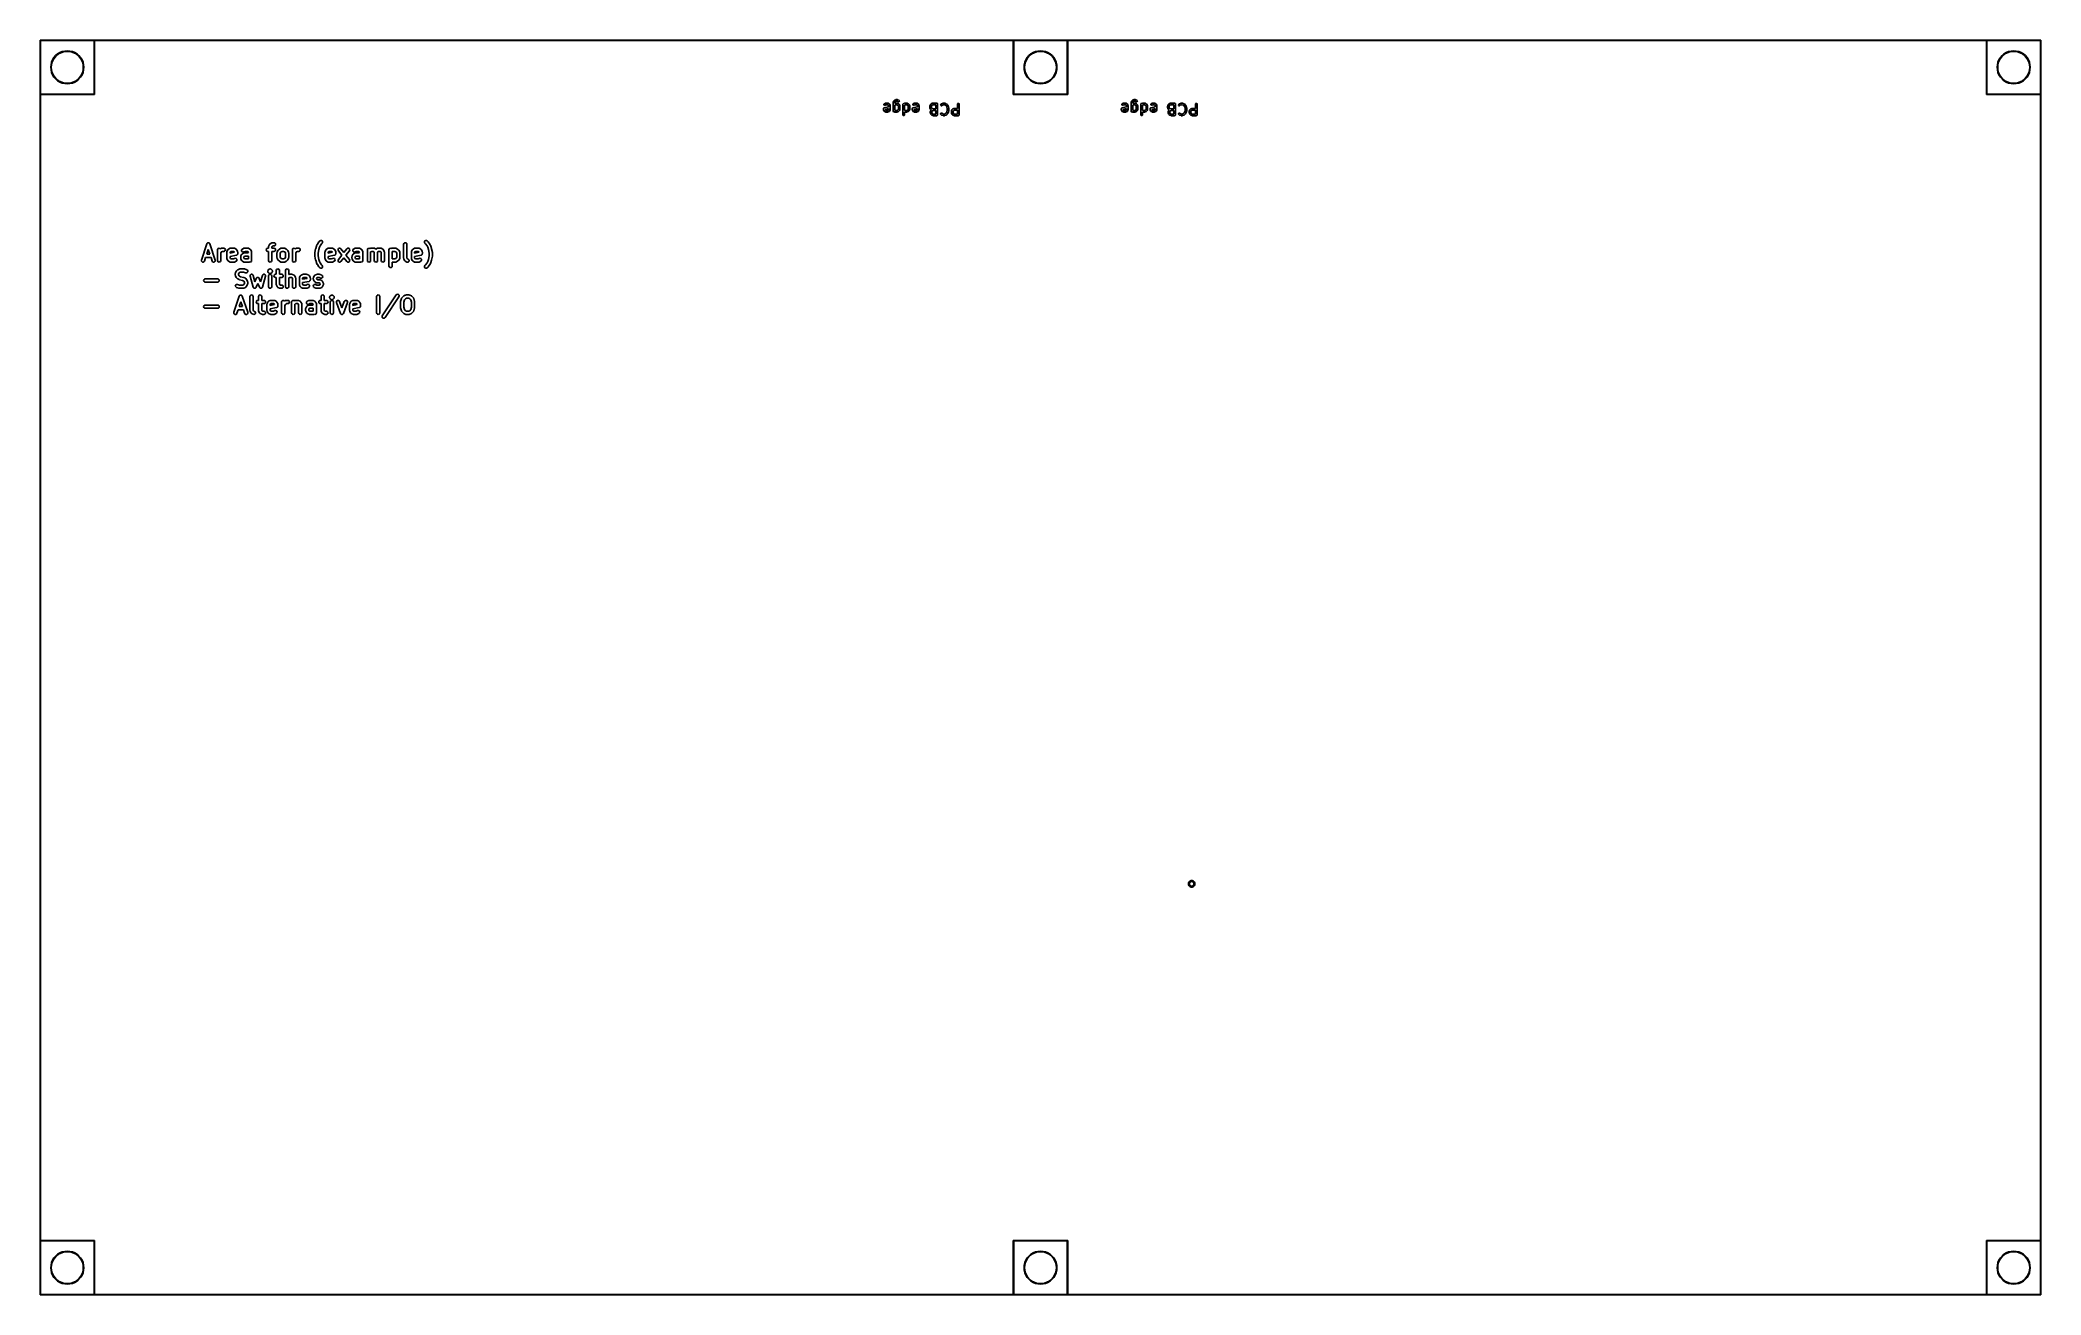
# Model space of a CAD drawing. Extents: x 0.49 to 7.78, y -5.14 to -0.57.
import ezdxf

# ---------------------------------------------------------------- set-up
doc = ezdxf.new("R2010")
doc.units = 0
doc.header["$MEASUREMENT"] = 0
doc.layers.add('BLACK', color=7, linetype='CONTINUOUS')

msp = doc.modelspace()

# ---------------------------------------------------------------- linework, layer by layer
at = {"layer": 'BLACK', "linetype": 'CONTINUOUS'}
for p, q in [((0.491142, -0.570866), (0.49143, -0.57017)), ((0.491142, -5.1378), (0.491142, -0.570866)), ((0.49143, -0.57017), (0.492126, -0.569882)), ((0.492126, -0.569882), (7.77559, -0.569882)), ((0.49311, -0.57185), (0.49311, -0.766732)), ((0.687992, -0.57185), (0.49311, -0.57185)), ((0.687992, -0.766732), (0.687992, -0.57185)), ((4.03445, -0.57185), (0.689961, -0.57185)), ((0.689961, -0.57185), (0.689961, -0.767717)), ((4.03445, -0.767716), (4.03445, -0.57185)), ((4.03642, -0.57185), (4.03642, -0.766732)), ((4.2313, -0.57185), (4.03642, -0.57185)), ((4.2313, -0.766732), (4.2313, -0.57185)), ((4.23327, -0.57185), (4.23327, -0.767717)), ((7.57776, -0.57185), (4.23327, -0.57185)), ((7.57776, -0.767717), (7.57776, -0.57185)), ((7.57972, -0.57185), (7.57972, -0.766732)), ((7.77461, -0.57185), (7.57972, -0.57185)), ((7.77461, -0.766732), (7.77461, -0.57185)), ((7.77559, -0.569882), (7.77629, -0.57017)), ((7.77629, -0.57017), (7.77657, -0.570866)), ((7.77657, -0.570866), (7.77657, -5.1378)), ((0.531251, -0.659899), (0.53345, -0.650738)), ((0.535439, -0.650371), (0.533076, -0.6597)), ((0.53345, -0.650738), (0.537056, -0.642034)), ((0.539304, -0.641558), (0.535439, -0.650371)), ((0.537056, -0.642034), (0.541978, -0.634001)), ((0.544568, -0.633501), (0.539304, -0.641558)), ((0.541978, -0.634001), (0.548097, -0.626837)), ((0.551086, -0.626421), (0.544568, -0.633501)), ((0.548097, -0.626837), (0.555261, -0.620718)), ((0.558681, -0.62051), (0.551086, -0.626421)), ((0.555261, -0.620718), (0.563294, -0.615796)), ((0.567144, -0.615929), (0.558681, -0.62051)), ((0.563294, -0.615796), (0.571998, -0.612191)), ((0.576247, -0.612804), (0.567144, -0.615929)), ((0.571998, -0.612191), (0.581159, -0.609991)), ((0.585739, -0.61122), (0.576247, -0.612804)), ((0.581159, -0.609991), (0.590551, -0.609252)), ((0.595363, -0.61122), (0.585739, -0.61122)), ((0.590551, -0.609252), (0.599943, -0.609991)), ((0.604856, -0.612804), (0.595363, -0.61122)), ((0.599943, -0.609991), (0.609104, -0.612191)), ((0.613958, -0.615929), (0.604856, -0.612804)), ((0.609104, -0.612191), (0.617809, -0.615796)), ((0.622422, -0.62051), (0.613958, -0.615929)), ((0.617809, -0.615796), (0.625841, -0.620718)), ((0.630016, -0.626421), (0.622422, -0.62051)), ((0.625841, -0.620718), (0.633005, -0.626837)), ((0.636534, -0.633501), (0.630016, -0.626421)), ((0.633005, -0.626837), (0.639124, -0.634001)), ((0.641798, -0.641558), (0.636534, -0.633501)), ((0.639124, -0.634001), (0.644047, -0.642034)), ((0.645664, -0.650371), (0.641798, -0.641558)), ((0.644047, -0.642034), (0.647652, -0.650738)), ((0.648026, -0.6597), (0.645664, -0.650371)), ((0.647652, -0.650738), (0.649851, -0.659899)), ((4.07456, -0.659899), (4.07676, -0.650738)), ((4.07875, -0.650371), (4.07638, -0.6597)), ((4.07676, -0.650738), (4.08036, -0.642034)), ((4.08261, -0.641558), (4.07875, -0.650371)), ((4.08036, -0.642034), (4.08529, -0.634001)), ((4.08788, -0.633501), (4.08261, -0.641558)), ((4.08529, -0.634001), (4.0914, -0.626837)), ((4.09439, -0.626421), (4.08788, -0.633501)), ((4.0914, -0.626837), (4.09857, -0.620718)), ((4.10199, -0.62051), (4.09439, -0.626421)), ((4.09857, -0.620718), (4.1066, -0.615796)), ((4.11045, -0.615929), (4.10199, -0.62051)), ((4.1066, -0.615796), (4.11531, -0.612191)), ((4.11955, -0.612804), (4.11045, -0.615929)), ((4.11531, -0.612191), (4.12447, -0.609991)), ((4.12905, -0.61122), (4.11955, -0.612804)), ((4.12447, -0.609991), (4.13386, -0.609252)), ((4.13867, -0.61122), (4.12905, -0.61122)), ((4.13386, -0.609252), (4.14325, -0.609991)), ((4.14816, -0.612804), (4.13867, -0.61122)), ((4.14325, -0.609991), (4.15241, -0.612191)), ((4.15726, -0.615929), (4.14816, -0.612804)), ((4.15241, -0.612191), (4.16112, -0.615796)), ((4.16573, -0.62051), (4.15726, -0.615929)), ((4.16112, -0.615796), (4.16915, -0.620718)), ((4.17332, -0.626421), (4.16573, -0.62051)), ((4.16915, -0.620718), (4.17631, -0.626837)), ((4.17984, -0.633501), (4.17332, -0.626421)), ((4.17631, -0.626837), (4.18243, -0.634001)), ((4.18511, -0.641558), (4.17984, -0.633501)), ((4.18243, -0.634001), (4.18735, -0.642034)), ((4.18897, -0.650371), (4.18511, -0.641558)), ((4.18735, -0.642034), (4.19096, -0.650738)), ((4.19133, -0.6597), (4.18897, -0.650371)), ((4.19096, -0.650738), (4.19316, -0.659899)), ((7.61787, -0.659899), (7.62006, -0.650738)), ((7.62205, -0.650371), (7.61969, -0.6597)), ((7.62006, -0.650738), (7.62367, -0.642034)), ((7.62592, -0.641558), (7.62205, -0.650371)), ((7.62367, -0.642034), (7.62859, -0.634001)), ((7.63118, -0.633501), (7.62592, -0.641558)), ((7.62859, -0.634001), (7.63471, -0.626837)), ((7.6377, -0.626421), (7.63118, -0.633501)), ((7.63471, -0.626837), (7.64188, -0.620718)), ((7.64529, -0.62051), (7.6377, -0.626421)), ((7.64188, -0.620718), (7.64991, -0.615796)), ((7.65376, -0.615929), (7.64529, -0.62051)), ((7.64991, -0.615796), (7.65861, -0.612191)), ((7.66286, -0.612804), (7.65376, -0.615929)), ((7.65861, -0.612191), (7.66777, -0.609991)), ((7.67235, -0.61122), (7.66286, -0.612804)), ((7.66777, -0.609991), (7.67717, -0.609252)), ((7.68198, -0.61122), (7.67235, -0.61122)), ((7.67717, -0.609252), (7.68656, -0.609991)), ((7.69147, -0.612804), (7.68198, -0.61122)), ((7.68656, -0.609991), (7.69572, -0.612191)), ((7.70057, -0.615929), (7.69147, -0.612804)), ((7.69572, -0.612191), (7.70442, -0.615796)), ((7.70904, -0.62051), (7.70057, -0.615929)), ((7.70442, -0.615796), (7.71246, -0.620718)), ((7.71663, -0.626421), (7.70904, -0.62051)), ((7.71246, -0.620718), (7.71962, -0.626837)), ((7.72315, -0.633501), (7.71663, -0.626421)), ((7.71962, -0.626837), (7.72574, -0.634001)), ((7.72841, -0.641558), (7.72315, -0.633501)), ((7.72574, -0.634001), (7.73066, -0.642034)), ((7.73228, -0.650371), (7.72841, -0.641558)), ((7.73066, -0.642034), (7.73427, -0.650738)), ((7.73464, -0.6597), (7.73228, -0.650371)), ((7.73427, -0.650738), (7.73647, -0.659899)), ((0.530512, -0.669291), (0.531251, -0.659899)), ((0.531251, -0.678684), (0.530512, -0.669291)), ((0.53345, -0.687845), (0.531251, -0.678684)), ((0.533076, -0.6597), (0.532281, -0.669291)), ((0.532281, -0.669291), (0.533076, -0.678882)), ((0.533076, -0.678882), (0.535439, -0.688212)), ((0.537056, -0.696549), (0.53345, -0.687845)), ((0.535439, -0.688212), (0.539304, -0.697025)), ((0.541978, -0.704582), (0.537056, -0.696549)), ((0.539304, -0.697025), (0.544568, -0.705081)), ((0.548097, -0.711746), (0.541978, -0.704582)), ((0.544568, -0.705081), (0.551086, -0.712162)), ((0.555261, -0.717864), (0.548097, -0.711746)), ((0.551086, -0.712162), (0.558681, -0.718073)), ((0.563294, -0.722787), (0.555261, -0.717864)), ((0.558681, -0.718073), (0.567144, -0.722653)), ((0.571998, -0.726392), (0.563294, -0.722787)), ((0.567144, -0.722653), (0.576247, -0.725778)), ((0.581159, -0.728592), (0.571998, -0.726392)), ((0.576247, -0.725778), (0.585739, -0.727362)), ((0.585739, -0.727362), (0.595363, -0.727362)), ((0.595363, -0.727362), (0.604856, -0.725778)), ((0.609104, -0.726392), (0.599943, -0.728592)), ((0.604856, -0.725778), (0.613958, -0.722653)), ((0.617809, -0.722787), (0.609104, -0.726392)), ((0.613958, -0.722653), (0.622422, -0.718073)), ((0.625841, -0.717864), (0.617809, -0.722787)), ((0.622422, -0.718073), (0.630016, -0.712162)), ((0.633005, -0.711746), (0.625841, -0.717864)), ((0.630016, -0.712162), (0.636534, -0.705081)), ((0.639124, -0.704582), (0.633005, -0.711746)), ((0.636534, -0.705081), (0.641798, -0.697025)), ((0.644047, -0.696549), (0.639124, -0.704582)), ((0.641798, -0.697025), (0.645664, -0.688212)), ((0.647652, -0.687845), (0.644047, -0.696549)), ((0.645664, -0.688212), (0.648026, -0.678882)), ((0.649851, -0.678684), (0.647652, -0.687845)), ((0.648821, -0.669291), (0.648026, -0.6597)), ((0.648026, -0.678882), (0.648821, -0.669291)), ((0.649851, -0.659899), (0.650591, -0.669291)), ((0.650591, -0.669291), (0.649851, -0.678684)), ((4.07382, -0.669291), (4.07456, -0.659899)), ((4.07456, -0.678684), (4.07382, -0.669291)), ((4.07676, -0.687845), (4.07456, -0.678684)), ((4.07638, -0.6597), (4.07559, -0.669291)), ((4.07559, -0.669291), (4.07638, -0.678882)), ((4.07638, -0.678882), (4.07875, -0.688212)), ((4.08036, -0.696549), (4.07676, -0.687845)), ((4.07875, -0.688212), (4.08261, -0.697025)), ((4.08529, -0.704582), (4.08036, -0.696549)), ((4.08261, -0.697025), (4.08788, -0.705081)), ((4.0914, -0.711746), (4.08529, -0.704582)), ((4.08788, -0.705081), (4.09439, -0.712162)), ((4.09857, -0.717864), (4.0914, -0.711746)), ((4.09439, -0.712162), (4.10199, -0.718073)), ((4.1066, -0.722787), (4.09857, -0.717864)), ((4.10199, -0.718073), (4.11045, -0.722653)), ((4.11531, -0.726392), (4.1066, -0.722787)), ((4.11045, -0.722653), (4.11955, -0.725778)), ((4.12447, -0.728592), (4.11531, -0.726392)), ((4.11955, -0.725778), (4.12905, -0.727362)), ((4.12905, -0.727362), (4.13867, -0.727362)), ((4.13867, -0.727362), (4.14816, -0.725778)), ((4.15241, -0.726392), (4.14325, -0.728592)), ((4.14816, -0.725778), (4.15726, -0.722653)), ((4.16112, -0.722787), (4.15241, -0.726392)), ((4.15726, -0.722653), (4.16573, -0.718073)), ((4.16915, -0.717864), (4.16112, -0.722787)), ((4.16573, -0.718073), (4.17332, -0.712162)), ((4.17631, -0.711746), (4.16915, -0.717864)), ((4.17332, -0.712162), (4.17984, -0.705081)), ((4.18243, -0.704582), (4.17631, -0.711746)), ((4.17984, -0.705081), (4.18511, -0.697025)), ((4.18735, -0.696549), (4.18243, -0.704582)), ((4.18511, -0.697025), (4.18897, -0.688212)), ((4.19096, -0.687845), (4.18735, -0.696549)), ((4.18897, -0.688212), (4.19133, -0.678882)), ((4.19316, -0.678684), (4.19096, -0.687845)), ((4.19213, -0.669291), (4.19133, -0.6597)), ((4.19133, -0.678882), (4.19213, -0.669291)), ((4.19316, -0.659899), (4.1939, -0.669291)), ((4.1939, -0.669291), (4.19316, -0.678684)), ((7.61713, -0.669291), (7.61787, -0.659899)), ((7.61787, -0.678684), (7.61713, -0.669291)), ((7.62006, -0.687845), (7.61787, -0.678684)), ((7.61969, -0.6597), (7.6189, -0.669291)), ((7.6189, -0.669291), (7.61969, -0.678882)), ((7.61969, -0.678882), (7.62205, -0.688212)), ((7.62367, -0.696549), (7.62006, -0.687845)), ((7.62205, -0.688212), (7.62592, -0.697025)), ((7.62859, -0.704582), (7.62367, -0.696549)), ((7.62592, -0.697025), (7.63118, -0.705081)), ((7.63471, -0.711746), (7.62859, -0.704582)), ((7.63118, -0.705081), (7.6377, -0.712162)), ((7.64188, -0.717864), (7.63471, -0.711746)), ((7.6377, -0.712162), (7.64529, -0.718073)), ((7.64991, -0.722787), (7.64188, -0.717864)), ((7.64529, -0.718073), (7.65376, -0.722653)), ((7.65861, -0.726392), (7.64991, -0.722787)), ((7.65376, -0.722653), (7.66286, -0.725778)), ((7.66777, -0.728592), (7.65861, -0.726392)), ((7.66286, -0.725778), (7.67235, -0.727362)), ((7.67235, -0.727362), (7.68198, -0.727362)), ((7.68198, -0.727362), (7.69147, -0.725778)), ((7.69572, -0.726392), (7.68656, -0.728592)), ((7.69147, -0.725778), (7.70057, -0.722653)), ((7.70442, -0.722787), (7.69572, -0.726392)), ((7.70057, -0.722653), (7.70904, -0.718073)), ((7.71246, -0.717864), (7.70442, -0.722787)), ((7.70904, -0.718073), (7.71663, -0.712162)), ((7.71962, -0.711746), (7.71246, -0.717864)), ((7.71663, -0.712162), (7.72315, -0.705081)), ((7.72574, -0.704582), (7.71962, -0.711746)), ((7.72315, -0.705081), (7.72841, -0.697025)), ((7.73066, -0.696549), (7.72574, -0.704582)), ((7.72841, -0.697025), (7.73228, -0.688212)), ((7.73427, -0.687845), (7.73066, -0.696549)), ((7.73228, -0.688212), (7.73464, -0.678882)), ((7.73647, -0.678684), (7.73427, -0.687845)), ((7.73544, -0.669291), (7.73464, -0.6597)), ((7.73464, -0.678882), (7.73544, -0.669291)), ((7.73647, -0.659899), (7.7372, -0.669291)), ((7.7372, -0.669291), (7.73647, -0.678684)), ((0.49311, -0.766732), (0.687992, -0.766732)), ((0.688976, -0.768701), (0.49311, -0.768701)), ((0.49311, -0.768701), (0.49311, -4.93996)), ((0.590551, -0.729331), (0.581159, -0.728592)), ((0.599943, -0.728592), (0.590551, -0.729331)), ((0.689672, -0.768413), (0.688976, -0.768701)), ((0.689961, -0.767717), (0.689672, -0.768413)), ((3.56542, -0.802194), (3.56917, -0.800319)), ((3.56917, -0.800319), (3.57015, -0.800026)), ((3.57015, -0.800026), (3.57033, -0.800067)), ((3.57033, -0.800067), (3.57049, -0.800007)), ((3.57049, -0.800007), (3.57799, -0.800007)), ((3.57799, -0.800007), (3.579, -0.800185)), ((3.579, -0.800185), (3.57914, -0.800299)), ((3.57914, -0.800299), (3.57931, -0.800319)), ((3.57931, -0.800319), (3.58306, -0.802194)), ((3.59753, -0.797336), (3.59771, -0.796326)), ((3.59753, -0.829207), (3.59753, -0.797336)), ((3.59771, -0.796326), (3.59783, -0.79619)), ((3.59783, -0.79619), (3.59785, -0.796015)), ((3.59785, -0.796015), (3.59972, -0.792266)), ((3.59972, -0.792266), (3.60025, -0.791556)), ((3.60025, -0.791556), (3.60027, -0.791498)), ((3.60027, -0.791498), (3.60215, -0.789623)), ((3.60215, -0.789623), (3.60287, -0.789117)), ((3.60287, -0.789117), (3.60292, -0.78907)), ((3.60292, -0.78907), (3.60667, -0.787195)), ((3.60479, -0.795335), (3.60344, -0.798033)), ((3.60344, -0.798033), (3.60344, -0.800163)), ((3.60344, -0.800163), (3.6039, -0.800026)), ((3.6039, -0.800026), (3.60407, -0.800067)), ((3.60407, -0.800067), (3.60424, -0.800007)), ((3.60424, -0.800007), (3.61174, -0.800007)), ((3.60599, -0.794138), (3.60479, -0.795335)), ((3.60868, -0.792789), (3.60599, -0.794138)), ((3.60667, -0.787195), (3.60765, -0.786903)), ((3.60765, -0.786903), (3.60782, -0.786944)), ((3.60782, -0.786944), (3.60799, -0.786884)), ((3.60799, -0.786884), (3.61361, -0.786884)), ((3.61291, -0.792789), (3.60868, -0.792789)), ((3.61174, -0.800007), (3.61275, -0.800185)), ((3.61275, -0.800185), (3.61288, -0.800299)), ((3.61288, -0.800299), (3.61306, -0.800319)), ((3.61604, -0.794352), (3.61291, -0.792789)), ((3.61306, -0.800319), (3.61681, -0.802194)), ((3.61361, -0.786884), (3.61462, -0.787062)), ((3.61462, -0.787062), (3.61476, -0.787175)), ((3.61476, -0.787175), (3.61493, -0.787195)), ((3.61493, -0.787195), (3.61868, -0.78907)), ((3.61805, -0.794583), (3.61604, -0.794352)), ((3.61973, -0.79347), (3.61805, -0.794583)), ((3.61868, -0.78907), (3.6195, -0.789681)), ((3.6195, -0.789681), (3.62031, -0.791534)), ((3.62031, -0.791534), (3.61973, -0.79347)), ((3.63333, -0.80195), (3.63463, -0.800403)), ((3.63463, -0.800403), (3.63662, -0.800052)), ((3.63662, -0.800052), (3.63776, -0.800708)), ((3.63776, -0.800708), (3.63854, -0.800319)), ((3.63854, -0.800319), (3.63952, -0.800026)), ((3.63952, -0.800026), (3.63969, -0.800067)), ((3.63969, -0.800067), (3.63986, -0.800007)), ((3.63986, -0.800007), (3.64736, -0.800007)), ((3.64736, -0.800007), (3.64837, -0.800185)), ((3.64837, -0.800185), (3.6485, -0.800299)), ((3.6485, -0.800299), (3.64868, -0.800319)), ((3.64868, -0.800319), (3.65243, -0.802194)), ((3.67041, -0.802194), (3.67416, -0.800319)), ((3.67416, -0.800319), (3.67514, -0.800026)), ((3.67514, -0.800026), (3.67531, -0.800067)), ((3.67531, -0.800067), (3.67548, -0.800007)), ((3.67548, -0.800007), (3.68298, -0.800007)), ((3.68298, -0.800007), (3.68399, -0.800185)), ((3.68399, -0.800185), (3.68412, -0.800299)), ((3.68412, -0.800299), (3.6843, -0.800319)), ((3.6843, -0.800319), (3.68805, -0.802194)), ((3.73602, -0.802194), (3.73977, -0.800319)), ((3.73977, -0.800319), (3.74076, -0.800026)), ((3.74076, -0.800026), (3.74093, -0.800067)), ((3.74093, -0.800067), (3.74109, -0.800007)), ((3.74109, -0.800007), (3.75609, -0.800007)), ((3.75609, -0.800007), (3.75648, -0.800075)), ((3.75648, -0.800075), (3.75661, -0.800052)), ((3.75661, -0.800052), (3.75672, -0.800118)), ((3.75672, -0.800118), (3.7571, -0.800185)), ((3.7571, -0.800185), (3.75769, -0.800678)), ((3.75769, -0.800678), (3.75835, -0.801062)), ((3.75835, -0.801062), (3.75845, -0.801312)), ((3.75845, -0.801312), (3.75865, -0.801483)), ((3.77391, -0.802033), (3.77953, -0.800159)), ((3.77953, -0.800159), (3.7804, -0.800029)), ((3.7804, -0.800029), (3.78046, -0.800007)), ((3.78046, -0.800007), (3.78421, -0.800007)), ((3.78421, -0.800007), (3.78508, -0.80016)), ((3.78508, -0.80016), (3.78515, -0.800159)), ((3.78515, -0.800159), (3.79077, -0.802033)), ((3.83206, -0.80195), (3.83336, -0.800403)), ((3.83336, -0.800403), (3.83535, -0.800052)), ((3.83535, -0.800052), (3.8371, -0.801062)), ((3.8371, -0.801062), (3.83779, -0.80296)), ((4.03445, -0.767717), (4.03445, -0.767716)), ((4.03474, -0.768413), (4.03445, -0.767717)), ((4.03543, -0.768701), (4.03474, -0.768413)), ((4.23228, -0.768701), (4.03543, -0.768701)), ((4.03642, -0.766732), (4.2313, -0.766732)), ((4.13386, -0.729331), (4.12447, -0.728592)), ((4.14325, -0.728592), (4.13386, -0.729331)), ((4.23298, -0.768413), (4.23228, -0.768701)), ((4.23327, -0.767717), (4.23298, -0.768413)), ((4.43156, -0.802194), (4.43531, -0.800319)), ((4.43531, -0.800319), (4.4363, -0.800026)), ((4.4363, -0.800026), (4.43647, -0.800067)), ((4.43647, -0.800067), (4.43663, -0.800007)), ((4.43663, -0.800007), (4.44413, -0.800007)), ((4.44413, -0.800007), (4.44514, -0.800185)), ((4.44514, -0.800185), (4.44528, -0.800299)), ((4.44528, -0.800299), (4.44545, -0.800319)), ((4.44545, -0.800319), (4.4492, -0.802194)), ((4.46368, -0.797336), (4.46385, -0.796326)), ((4.46368, -0.829207), (4.46368, -0.797336)), ((4.46385, -0.796326), (4.46397, -0.79619)), ((4.46397, -0.79619), (4.46399, -0.796015)), ((4.46399, -0.796015), (4.46586, -0.792266)), ((4.46586, -0.792266), (4.46639, -0.791556)), ((4.46639, -0.791556), (4.46642, -0.791498)), ((4.46642, -0.791498), (4.46829, -0.789623)), ((4.46829, -0.789623), (4.46901, -0.789117)), ((4.46901, -0.789117), (4.46906, -0.78907)), ((4.46906, -0.78907), (4.47281, -0.787195)), ((4.47093, -0.795335), (4.46958, -0.798033)), ((4.46958, -0.798033), (4.46958, -0.800163)), ((4.46958, -0.800163), (4.47004, -0.800026)), ((4.47004, -0.800026), (4.47021, -0.800067)), ((4.47021, -0.800067), (4.47038, -0.800007)), ((4.47038, -0.800007), (4.47788, -0.800007)), ((4.47213, -0.794138), (4.47093, -0.795335)), ((4.47483, -0.792789), (4.47213, -0.794138)), ((4.47281, -0.787195), (4.47379, -0.786903)), ((4.47379, -0.786903), (4.47396, -0.786944)), ((4.47396, -0.786944), (4.47413, -0.786884)), ((4.47413, -0.786884), (4.47975, -0.786884)), ((4.47906, -0.792789), (4.47483, -0.792789)), ((4.47788, -0.800007), (4.47889, -0.800185)), ((4.47889, -0.800185), (4.47902, -0.800299)), ((4.47902, -0.800299), (4.4792, -0.800319)), ((4.48218, -0.794352), (4.47906, -0.792789)), ((4.4792, -0.800319), (4.48295, -0.802194)), ((4.47975, -0.786884), (4.48076, -0.787062)), ((4.48076, -0.787062), (4.4809, -0.787175)), ((4.4809, -0.787175), (4.48107, -0.787195)), ((4.48107, -0.787195), (4.48482, -0.78907)), ((4.48419, -0.794583), (4.48218, -0.794352)), ((4.48587, -0.79347), (4.48419, -0.794583)), ((4.48482, -0.78907), (4.48565, -0.789681)), ((4.48565, -0.789681), (4.48645, -0.791534)), ((4.48645, -0.791534), (4.48587, -0.79347)), ((4.49948, -0.80195), (4.50077, -0.800403)), ((4.50077, -0.800403), (4.50276, -0.800052)), ((4.50276, -0.800052), (4.5039, -0.800708)), ((4.5039, -0.800708), (4.50468, -0.800319)), ((4.50468, -0.800319), (4.50566, -0.800026)), ((4.50566, -0.800026), (4.50583, -0.800067)), ((4.50583, -0.800067), (4.506, -0.800007)), ((4.506, -0.800007), (4.5135, -0.800007)), ((4.5135, -0.800007), (4.51451, -0.800185)), ((4.51451, -0.800185), (4.51464, -0.800299)), ((4.51464, -0.800299), (4.51482, -0.800319)), ((4.51482, -0.800319), (4.51857, -0.802194)), ((4.53655, -0.802194), (4.5403, -0.800319)), ((4.5403, -0.800319), (4.54128, -0.800026)), ((4.54128, -0.800026), (4.54145, -0.800067)), ((4.54145, -0.800067), (4.54162, -0.800007)), ((4.54162, -0.800007), (4.54912, -0.800007)), ((4.54912, -0.800007), (4.55013, -0.800185)), ((4.55013, -0.800185), (4.55026, -0.800299)), ((4.55026, -0.800299), (4.55044, -0.800319)), ((4.55044, -0.800319), (4.55419, -0.802194)), ((4.60217, -0.802194), (4.60592, -0.800319)), ((4.60592, -0.800319), (4.6069, -0.800026)), ((4.6069, -0.800026), (4.60707, -0.800067)), ((4.60707, -0.800067), (4.60724, -0.800007)), ((4.60724, -0.800007), (4.62223, -0.800007)), ((4.62223, -0.800007), (4.62262, -0.800075)), ((4.62262, -0.800075), (4.62275, -0.800052)), ((4.62275, -0.800052), (4.62286, -0.800118)), ((4.62286, -0.800118), (4.62324, -0.800185)), ((4.62324, -0.800185), (4.62383, -0.800678)), ((4.62383, -0.800678), (4.6245, -0.801062)), ((4.6245, -0.801062), (4.62459, -0.801312)), ((4.62459, -0.801312), (4.62479, -0.801483)), ((4.64005, -0.802033), (4.64567, -0.800159)), ((4.64567, -0.800159), (4.64655, -0.800029)), ((4.64655, -0.800029), (4.64661, -0.800007)), ((4.64661, -0.800007), (4.65036, -0.800007)), ((4.65036, -0.800007), (4.65123, -0.80016)), ((4.65123, -0.80016), (4.65129, -0.800159)), ((4.65129, -0.800159), (4.65691, -0.802033)), ((4.6982, -0.80195), (4.6995, -0.800403)), ((4.6995, -0.800403), (4.70149, -0.800052)), ((4.70149, -0.800052), (4.70324, -0.801062)), ((4.70324, -0.801062), (4.70393, -0.80296)), ((7.57804, -0.768413), (7.57776, -0.767717)), ((7.57874, -0.768701), (7.57804, -0.768413)), ((7.77461, -0.768701), (7.57874, -0.768701)), ((7.57972, -0.766732), (7.77461, -0.766732)), ((7.67717, -0.729331), (7.66777, -0.728592)), ((7.68656, -0.728592), (7.67717, -0.729331)), ((7.77461, -4.93996), (7.77461, -0.768701)), ((3.56191, -0.819833), (3.56209, -0.818823)), ((3.56191, -0.823582), (3.56191, -0.819833)), ((3.56197, -0.823748), (3.56191, -0.823582)), ((3.56193, -0.82392), (3.56197, -0.823748)), ((3.56223, -0.824903), (3.56193, -0.82392)), ((3.56209, -0.818823), (3.56241, -0.818449)), ((3.5641, -0.828652), (3.56223, -0.824903)), ((3.56241, -0.818449), (3.56256, -0.817987)), ((3.56256, -0.817987), (3.56303, -0.817699)), ((3.56303, -0.817699), (3.56339, -0.817276)), ((3.56339, -0.817276), (3.56387, -0.817191)), ((3.56387, -0.817191), (3.56429, -0.816937)), ((3.56391, -0.805676), (3.56403, -0.80366)), ((3.56511, -0.807299), (3.56391, -0.805676)), ((3.56403, -0.80366), (3.56542, -0.802194)), ((3.56442, -0.828956), (3.5641, -0.828652)), ((3.56429, -0.816937), (3.58066, -0.813663)), ((3.5646, -0.829362), (3.56442, -0.828956)), ((3.56542, -0.829973), (3.5646, -0.829362)), ((3.56708, -0.807768), (3.56511, -0.807299)), ((3.56917, -0.831848), (3.56542, -0.829973)), ((3.56806, -0.807476), (3.56708, -0.807768)), ((3.58066, -0.819685), (3.56782, -0.822253)), ((3.56782, -0.822253), (3.56782, -0.822885)), ((3.56782, -0.822885), (3.56894, -0.825131)), ((3.57119, -0.805913), (3.56806, -0.807476)), ((3.56894, -0.825131), (3.57119, -0.826254)), ((3.56935, -0.831868), (3.56917, -0.831848)), ((3.56948, -0.831981), (3.56935, -0.831868)), ((3.57049, -0.832159), (3.56948, -0.831981)), ((3.57799, -0.832159), (3.57049, -0.832159)), ((3.57729, -0.805913), (3.57119, -0.805913)), ((3.57119, -0.826254), (3.57729, -0.826254)), ((3.57954, -0.807035), (3.57729, -0.805913)), ((3.57729, -0.826254), (3.57954, -0.825131)), ((3.57816, -0.832099), (3.57799, -0.832159)), ((3.57833, -0.83214), (3.57816, -0.832099)), ((3.57931, -0.831848), (3.57833, -0.83214)), ((3.58306, -0.829973), (3.57931, -0.831848)), ((3.58066, -0.809281), (3.57954, -0.807035)), ((3.57954, -0.825131), (3.58066, -0.822885)), ((3.58066, -0.813663), (3.58066, -0.809281)), ((3.58066, -0.822885), (3.58066, -0.819685)), ((3.58306, -0.802194), (3.58388, -0.802805)), ((3.58336, -0.829652), (3.58306, -0.829973)), ((3.58377, -0.829476), (3.58336, -0.829652)), ((3.58438, -0.828652), (3.58377, -0.829476)), ((3.58388, -0.802805), (3.58406, -0.80321)), ((3.58406, -0.80321), (3.58438, -0.803514)), ((3.58438, -0.803514), (3.58626, -0.807264)), ((3.58626, -0.824903), (3.58438, -0.828652)), ((3.58626, -0.807264), (3.58655, -0.808247)), ((3.58628, -0.824727), (3.58626, -0.824903)), ((3.58639, -0.824592), (3.58628, -0.824727)), ((3.58657, -0.823582), (3.58639, -0.824592)), ((3.58655, -0.808247), (3.58651, -0.808418)), ((3.58651, -0.808418), (3.58657, -0.808584)), ((3.58657, -0.808584), (3.58657, -0.823582)), ((3.59823, -0.831105), (3.59753, -0.829207)), ((3.59997, -0.832114), (3.59823, -0.831105)), ((3.60196, -0.831764), (3.59997, -0.832114)), ((3.6022, -0.831487), (3.60196, -0.831764)), ((3.60292, -0.831848), (3.6022, -0.831487)), ((3.60309, -0.831868), (3.60292, -0.831848)), ((3.60323, -0.831981), (3.60309, -0.831868)), ((3.60424, -0.832159), (3.60323, -0.831981)), ((3.60493, -0.805913), (3.60344, -0.80666)), ((3.60344, -0.80666), (3.60344, -0.825507)), ((3.60344, -0.825507), (3.60493, -0.826254)), ((3.61174, -0.832159), (3.60424, -0.832159)), ((3.61104, -0.805913), (3.60493, -0.805913)), ((3.60493, -0.826254), (3.61104, -0.826254)), ((3.61374, -0.807261), (3.61104, -0.805913)), ((3.61104, -0.826254), (3.61374, -0.824905)), ((3.6119, -0.832099), (3.61174, -0.832159)), ((3.61207, -0.83214), (3.6119, -0.832099)), ((3.61306, -0.831848), (3.61207, -0.83214)), ((3.61681, -0.829973), (3.61306, -0.831848)), ((3.61493, -0.808459), (3.61374, -0.807261)), ((3.61374, -0.824905), (3.61493, -0.823708)), ((3.61628, -0.811156), (3.61493, -0.808459)), ((3.61493, -0.823708), (3.61628, -0.82101)), ((3.61628, -0.82101), (3.61628, -0.811156)), ((3.61681, -0.802194), (3.61752, -0.802719)), ((3.61685, -0.829926), (3.61681, -0.829973)), ((3.61757, -0.82942), (3.61685, -0.829926)), ((3.61752, -0.802719), (3.61757, -0.802747)), ((3.61757, -0.802747), (3.61945, -0.804621)), ((3.61945, -0.827545), (3.61757, -0.82942)), ((3.61945, -0.804621), (3.61995, -0.805345)), ((3.61948, -0.827487), (3.61945, -0.827545)), ((3.62, -0.826778), (3.61948, -0.827487)), ((3.61995, -0.805345), (3.62, -0.805389)), ((3.62, -0.805389), (3.62188, -0.809138)), ((3.62188, -0.823028), (3.62, -0.826778)), ((3.62188, -0.809138), (3.62217, -0.810121)), ((3.6219, -0.822853), (3.62188, -0.823028)), ((3.62201, -0.822717), (3.6219, -0.822853)), ((3.62219, -0.821708), (3.62201, -0.822717)), ((3.62217, -0.810121), (3.62213, -0.810293)), ((3.62213, -0.810293), (3.62219, -0.810459)), ((3.62219, -0.810459), (3.62219, -0.821708)), ((3.63316, -0.80296), (3.63333, -0.80195)), ((3.63316, -0.84233), (3.63316, -0.80296)), ((3.63385, -0.844228), (3.63316, -0.84233)), ((3.6356, -0.845238), (3.63385, -0.844228)), ((3.63758, -0.844887), (3.6356, -0.845238)), ((3.63888, -0.84334), (3.63758, -0.844887)), ((3.63906, -0.84233), (3.63888, -0.84334)), ((3.64055, -0.805913), (3.63906, -0.80666)), ((3.63906, -0.80666), (3.63906, -0.825507)), ((3.63906, -0.825507), (3.64055, -0.826254)), ((3.63986, -0.832159), (3.63906, -0.832019)), ((3.63906, -0.832019), (3.63906, -0.84233)), ((3.64736, -0.832159), (3.63986, -0.832159)), ((3.64666, -0.805913), (3.64055, -0.805913)), ((3.64055, -0.826254), (3.64666, -0.826254)), ((3.64936, -0.807261), (3.64666, -0.805913)), ((3.64666, -0.826254), (3.64936, -0.824905)), ((3.64752, -0.832099), (3.64736, -0.832159)), ((3.64769, -0.83214), (3.64752, -0.832099)), ((3.64868, -0.831848), (3.64769, -0.83214)), ((3.65243, -0.829973), (3.64868, -0.831848)), ((3.65055, -0.808459), (3.64936, -0.807261)), ((3.64936, -0.824905), (3.65055, -0.823708)), ((3.6519, -0.811156), (3.65055, -0.808459)), ((3.65055, -0.823708), (3.6519, -0.82101)), ((3.6519, -0.82101), (3.6519, -0.811156)), ((3.65243, -0.802194), (3.65314, -0.802719)), ((3.65247, -0.829926), (3.65243, -0.829973)), ((3.65319, -0.82942), (3.65247, -0.829926)), ((3.65314, -0.802719), (3.65319, -0.802747)), ((3.65319, -0.802747), (3.65507, -0.804621)), ((3.65507, -0.827545), (3.65319, -0.82942)), ((3.65507, -0.804621), (3.65557, -0.805345)), ((3.6551, -0.827487), (3.65507, -0.827545)), ((3.65562, -0.826778), (3.6551, -0.827487)), ((3.65557, -0.805345), (3.65562, -0.805389)), ((3.65562, -0.805389), (3.6575, -0.809138)), ((3.6575, -0.823028), (3.65562, -0.826778)), ((3.6575, -0.809138), (3.65779, -0.810121)), ((3.65752, -0.822853), (3.6575, -0.823028)), ((3.65763, -0.822717), (3.65752, -0.822853)), ((3.65781, -0.821708), (3.65763, -0.822717)), ((3.65779, -0.810121), (3.65775, -0.810293)), ((3.65775, -0.810293), (3.65781, -0.810459)), ((3.65781, -0.810459), (3.65781, -0.821708)), ((3.6669, -0.819833), (3.66708, -0.818823)), ((3.6669, -0.823582), (3.6669, -0.819833)), ((3.66696, -0.823748), (3.6669, -0.823582)), ((3.66692, -0.82392), (3.66696, -0.823748)), ((3.66721, -0.824903), (3.66692, -0.82392)), ((3.66708, -0.818823), (3.66739, -0.818449)), ((3.66909, -0.828652), (3.66721, -0.824903)), ((3.66739, -0.818449), (3.66755, -0.817987)), ((3.66755, -0.817987), (3.66802, -0.817699)), ((3.66802, -0.817699), (3.66838, -0.817276)), ((3.66838, -0.817276), (3.66886, -0.817191)), ((3.66886, -0.817191), (3.66927, -0.816937)), ((3.6689, -0.805676), (3.66902, -0.80366)), ((3.6701, -0.807299), (3.6689, -0.805676)), ((3.66902, -0.80366), (3.67041, -0.802194)), ((3.66941, -0.828956), (3.66909, -0.828652)), ((3.66927, -0.816937), (3.68565, -0.813663)), ((3.66958, -0.829362), (3.66941, -0.828956)), ((3.67041, -0.829973), (3.66958, -0.829362)), ((3.67207, -0.807768), (3.6701, -0.807299)), ((3.67416, -0.831848), (3.67041, -0.829973)), ((3.67305, -0.807476), (3.67207, -0.807768)), ((3.68565, -0.819685), (3.67281, -0.822253)), ((3.67281, -0.822253), (3.67281, -0.822885)), ((3.67281, -0.822885), (3.67393, -0.825131)), ((3.67618, -0.805913), (3.67305, -0.807476)), ((3.67393, -0.825131), (3.67618, -0.826254)), ((3.67433, -0.831868), (3.67416, -0.831848)), ((3.67447, -0.831981), (3.67433, -0.831868)), ((3.67548, -0.832159), (3.67447, -0.831981)), ((3.68298, -0.832159), (3.67548, -0.832159)), ((3.68228, -0.805913), (3.67618, -0.805913)), ((3.67618, -0.826254), (3.68228, -0.826254)), ((3.68453, -0.807035), (3.68228, -0.805913)), ((3.68228, -0.826254), (3.68453, -0.825131)), ((3.68314, -0.832099), (3.68298, -0.832159)), ((3.68331, -0.83214), (3.68314, -0.832099)), ((3.6843, -0.831848), (3.68331, -0.83214)), ((3.68805, -0.829973), (3.6843, -0.831848)), ((3.68565, -0.809281), (3.68453, -0.807035)), ((3.68453, -0.825131), (3.68565, -0.822885)), ((3.68565, -0.813663), (3.68565, -0.809281)), ((3.68565, -0.822885), (3.68565, -0.819685)), ((3.68805, -0.802194), (3.68887, -0.802805)), ((3.68835, -0.829652), (3.68805, -0.829973)), ((3.68876, -0.829476), (3.68835, -0.829652)), ((3.68937, -0.828652), (3.68876, -0.829476)), ((3.68887, -0.802805), (3.68905, -0.80321)), ((3.68905, -0.80321), (3.68937, -0.803514)), ((3.68937, -0.803514), (3.69124, -0.807264)), ((3.69124, -0.824903), (3.68937, -0.828652)), ((3.69124, -0.807264), (3.69153, -0.808247)), ((3.69126, -0.824727), (3.69124, -0.824903)), ((3.69138, -0.824592), (3.69126, -0.824727)), ((3.69155, -0.823582), (3.69138, -0.824592)), ((3.69153, -0.808247), (3.69149, -0.808418)), ((3.69149, -0.808418), (3.69155, -0.808584)), ((3.69155, -0.808584), (3.69155, -0.823582)), ((3.73064, -0.810459), (3.73082, -0.809449)), ((3.73064, -0.816083), (3.73064, -0.810459)), ((3.7307, -0.816249), (3.73064, -0.816083)), ((3.73066, -0.816421), (3.7307, -0.816249)), ((3.73095, -0.817404), (3.73066, -0.816421)), ((3.73082, -0.809449), (3.73093, -0.809314)), ((3.73093, -0.809314), (3.73095, -0.809138)), ((3.73095, -0.809138), (3.73283, -0.805389)), ((3.73283, -0.821153), (3.73095, -0.817404)), ((3.73252, -0.831081), (3.7327, -0.830071)), ((3.73252, -0.834831), (3.73252, -0.831081)), ((3.73258, -0.834997), (3.73252, -0.834831)), ((3.73254, -0.835168), (3.73258, -0.834997)), ((3.73283, -0.836151), (3.73254, -0.835168)), ((3.7327, -0.830071), (3.73281, -0.829936)), ((3.73281, -0.829936), (3.73283, -0.829761)), ((3.73283, -0.805389), (3.73336, -0.80468)), ((3.73288, -0.821198), (3.73283, -0.821153)), ((3.73283, -0.829761), (3.7347, -0.826011)), ((3.7347, -0.839901), (3.73283, -0.836151)), ((3.73338, -0.821921), (3.73288, -0.821198)), ((3.73336, -0.80468), (3.73338, -0.804621)), ((3.73338, -0.804621), (3.73526, -0.802747)), ((3.73526, -0.823795), (3.73338, -0.821921)), ((3.7347, -0.826011), (3.73523, -0.825302)), ((3.73475, -0.839945), (3.7347, -0.839901)), ((3.73526, -0.840668), (3.73475, -0.839945)), ((3.73523, -0.825302), (3.73526, -0.825244)), ((3.73526, -0.802747), (3.73598, -0.802241)), ((3.73542, -0.82387), (3.73526, -0.823795)), ((3.73526, -0.825244), (3.73614, -0.824362)), ((3.73713, -0.842543), (3.73526, -0.840668)), ((3.73551, -0.82402), (3.73542, -0.82387)), ((3.73614, -0.824362), (3.73551, -0.82402)), ((3.73598, -0.802241), (3.73602, -0.802194)), ((3.7379, -0.808459), (3.73655, -0.811156)), ((3.73655, -0.811156), (3.73655, -0.815386)), ((3.73655, -0.815386), (3.7379, -0.818084)), ((3.73719, -0.84257), (3.73713, -0.842543)), ((3.7379, -0.843096), (3.73719, -0.84257)), ((3.73909, -0.807261), (3.7379, -0.808459)), ((3.7379, -0.818084), (3.73894, -0.819127)), ((3.74165, -0.844971), (3.7379, -0.843096)), ((3.73977, -0.829081), (3.73842, -0.831778)), ((3.73842, -0.831778), (3.73842, -0.834134)), ((3.73842, -0.834134), (3.73977, -0.836831)), ((3.73894, -0.819127), (3.74345, -0.82063)), ((3.74179, -0.805913), (3.73909, -0.807261)), ((3.74097, -0.827884), (3.73977, -0.829081)), ((3.73977, -0.836831), (3.74097, -0.838028)), ((3.74367, -0.826535), (3.74097, -0.827884)), ((3.74097, -0.838028), (3.74367, -0.839377)), ((3.74182, -0.844991), (3.74165, -0.844971)), ((3.75314, -0.805913), (3.74179, -0.805913)), ((3.74196, -0.845105), (3.74182, -0.844991)), ((3.74297, -0.845283), (3.74196, -0.845105)), ((3.75609, -0.845283), (3.74297, -0.845283)), ((3.74345, -0.82063), (3.75314, -0.82063)), ((3.75314, -0.826535), (3.74367, -0.826535)), ((3.74367, -0.839377), (3.75314, -0.839377)), ((3.75314, -0.82063), (3.75314, -0.805913)), ((3.75314, -0.839377), (3.75314, -0.826535)), ((3.75681, -0.84502), (3.75609, -0.845283)), ((3.75757, -0.844887), (3.75681, -0.84502)), ((3.75774, -0.844683), (3.75757, -0.844887)), ((3.75799, -0.844592), (3.75774, -0.844683)), ((3.75837, -0.843928), (3.75799, -0.844592)), ((3.75887, -0.84334), (3.75837, -0.843928)), ((3.75865, -0.801483), (3.75878, -0.802239)), ((3.75878, -0.802239), (3.75905, -0.80296)), ((3.75894, -0.842956), (3.75887, -0.84334)), ((3.759, -0.842843), (3.75894, -0.842956)), ((3.75905, -0.84233), (3.75898, -0.842713)), ((3.75898, -0.842713), (3.759, -0.842843)), ((3.75905, -0.80296), (3.75905, -0.84233)), ((3.77002, -0.806452), (3.77088, -0.804621)), ((3.77055, -0.808403), (3.77002, -0.806452)), ((3.77011, -0.837816), (3.77127, -0.836162)), ((3.77029, -0.839828), (3.77011, -0.837816)), ((3.77088, -0.840668), (3.77029, -0.839828)), ((3.7722, -0.809562), (3.77055, -0.808403)), ((3.77088, -0.804621), (3.77275, -0.802747)), ((3.77275, -0.842543), (3.77088, -0.840668)), ((3.77127, -0.836162), (3.77322, -0.835639)), ((3.77421, -0.809386), (3.7722, -0.809562)), ((3.77275, -0.802747), (3.77359, -0.802159)), ((3.77291, -0.842618), (3.77275, -0.842543)), ((3.77301, -0.842768), (3.77291, -0.842618)), ((3.77391, -0.843256), (3.77301, -0.842768)), ((3.77322, -0.835639), (3.77505, -0.836492)), ((3.77359, -0.802159), (3.77377, -0.802143)), ((3.77377, -0.802143), (3.77391, -0.802033)), ((3.77953, -0.845131), (3.77391, -0.843256)), ((3.77505, -0.808797), (3.77421, -0.809386)), ((3.77644, -0.807415), (3.77505, -0.808797)), ((3.77505, -0.836492), (3.77644, -0.837874)), ((3.78094, -0.805913), (3.77644, -0.807415)), ((3.77644, -0.837874), (3.78094, -0.839377)), ((3.7796, -0.845129), (3.77953, -0.845131)), ((3.78046, -0.845283), (3.7796, -0.845129)), ((3.78421, -0.845283), (3.78046, -0.845283)), ((3.78374, -0.805913), (3.78094, -0.805913)), ((3.78094, -0.839377), (3.78374, -0.839377)), ((3.78824, -0.807415), (3.78374, -0.805913)), ((3.78374, -0.839377), (3.78824, -0.837874)), ((3.78428, -0.845261), (3.78421, -0.845283)), ((3.78515, -0.845131), (3.78428, -0.845261)), ((3.79077, -0.843256), (3.78515, -0.845131)), ((3.79116, -0.810333), (3.78824, -0.807415)), ((3.78824, -0.837874), (3.79116, -0.834956)), ((3.79077, -0.802033), (3.79167, -0.802522)), ((3.79091, -0.843147), (3.79077, -0.843256)), ((3.79109, -0.843131), (3.79091, -0.843147)), ((3.79193, -0.842543), (3.79109, -0.843131)), ((3.79268, -0.813364), (3.79116, -0.810333)), ((3.79116, -0.834956), (3.79268, -0.831926)), ((3.79167, -0.802522), (3.79177, -0.802672)), ((3.79177, -0.802672), (3.79193, -0.802747)), ((3.79193, -0.802747), (3.79568, -0.806496)), ((3.79568, -0.838794), (3.79193, -0.842543)), ((3.79439, -0.820196), (3.79268, -0.813364)), ((3.79268, -0.831926), (3.79439, -0.825093)), ((3.79439, -0.825093), (3.79439, -0.820196)), ((3.79568, -0.806496), (3.79618, -0.807219)), ((3.7957, -0.838735), (3.79568, -0.838794)), ((3.79623, -0.838026), (3.7957, -0.838735)), ((3.79618, -0.807219), (3.79623, -0.807264)), ((3.79623, -0.807264), (3.7981, -0.811013)), ((3.7981, -0.834277), (3.79623, -0.838026)), ((3.7981, -0.811013), (3.79825, -0.811502)), ((3.79812, -0.834138), (3.7981, -0.834277)), ((3.79833, -0.833672), (3.79812, -0.834138)), ((3.79825, -0.811502), (3.79833, -0.811618)), ((3.79833, -0.811618), (3.8002, -0.819117)), ((3.8002, -0.826173), (3.79833, -0.833672)), ((3.80029, -0.825457), (3.80019, -0.826037)), ((3.80019, -0.826037), (3.8002, -0.826173)), ((3.8002, -0.819117), (3.80024, -0.819704)), ((3.80024, -0.819704), (3.80029, -0.819833)), ((3.80029, -0.819833), (3.80029, -0.825457)), ((3.80938, -0.829207), (3.80956, -0.828197)), ((3.80938, -0.834831), (3.80938, -0.829207)), ((3.80944, -0.834997), (3.80938, -0.834831)), ((3.8094, -0.835168), (3.80944, -0.834997)), ((3.80969, -0.836151), (3.8094, -0.835168)), ((3.80956, -0.828197), (3.80967, -0.828061)), ((3.80967, -0.828061), (3.80969, -0.827886)), ((3.80969, -0.827886), (3.81157, -0.824137)), ((3.81157, -0.839901), (3.80969, -0.836151)), ((3.81157, -0.824137), (3.8121, -0.823427)), ((3.81162, -0.839945), (3.81157, -0.839901)), ((3.81212, -0.840668), (3.81162, -0.839945)), ((3.8121, -0.823427), (3.81212, -0.823369)), ((3.81212, -0.823369), (3.814, -0.821494)), ((3.814, -0.842543), (3.81212, -0.840668)), ((3.814, -0.821494), (3.81472, -0.820988)), ((3.81406, -0.84257), (3.814, -0.842543)), ((3.81476, -0.843096), (3.81406, -0.84257)), ((3.81472, -0.820988), (3.81476, -0.820941)), ((3.81476, -0.820941), (3.81851, -0.819066)), ((3.81851, -0.844971), (3.81476, -0.843096)), ((3.81664, -0.827206), (3.81529, -0.829904)), ((3.81529, -0.829904), (3.81529, -0.834134)), ((3.81529, -0.834134), (3.81664, -0.836831)), ((3.81783, -0.826009), (3.81664, -0.827206)), ((3.81664, -0.836831), (3.81783, -0.838028)), ((3.82053, -0.82466), (3.81783, -0.826009)), ((3.81783, -0.838028), (3.82053, -0.839377)), ((3.81851, -0.819066), (3.8195, -0.818774)), ((3.81869, -0.844991), (3.81851, -0.844971)), ((3.81883, -0.845105), (3.81869, -0.844991)), ((3.81983, -0.845283), (3.81883, -0.845105)), ((3.8195, -0.818774), (3.81967, -0.818815)), ((3.81967, -0.818815), (3.81983, -0.818755)), ((3.81983, -0.818755), (3.83188, -0.818755)), ((3.83483, -0.845283), (3.81983, -0.845283)), ((3.83188, -0.82466), (3.82053, -0.82466)), ((3.82053, -0.839377), (3.83188, -0.839377)), ((3.83188, -0.80296), (3.83206, -0.80195)), ((3.83188, -0.818755), (3.83188, -0.80296)), ((3.83188, -0.839377), (3.83188, -0.82466)), ((3.83555, -0.84502), (3.83483, -0.845283)), ((3.83631, -0.844887), (3.83555, -0.84502)), ((3.83648, -0.844683), (3.83631, -0.844887)), ((3.83673, -0.844592), (3.83648, -0.844683)), ((3.83711, -0.843928), (3.83673, -0.844592)), ((3.83761, -0.84334), (3.83711, -0.843928)), ((3.83768, -0.842956), (3.83761, -0.84334)), ((3.83774, -0.842843), (3.83768, -0.842956)), ((3.83779, -0.84233), (3.83772, -0.842713)), ((3.83772, -0.842713), (3.83774, -0.842843)), ((3.83779, -0.80296), (3.83779, -0.84233)), ((4.42806, -0.819833), (4.42823, -0.818823)), ((4.42806, -0.823582), (4.42806, -0.819833)), ((4.42812, -0.823748), (4.42806, -0.823582)), ((4.42808, -0.82392), (4.42812, -0.823748)), ((4.42837, -0.824903), (4.42808, -0.82392)), ((4.42823, -0.818823), (4.42855, -0.818449)), ((4.43024, -0.828652), (4.42837, -0.824903)), ((4.42855, -0.818449), (4.4287, -0.817987)), ((4.4287, -0.817987), (4.42918, -0.817699)), ((4.42918, -0.817699), (4.42953, -0.817276)), ((4.42953, -0.817276), (4.43001, -0.817191)), ((4.43001, -0.817191), (4.43043, -0.816937)), ((4.43005, -0.805676), (4.43017, -0.80366)), ((4.43126, -0.807299), (4.43005, -0.805676)), ((4.43017, -0.80366), (4.43156, -0.802194)), ((4.43056, -0.828956), (4.43024, -0.828652)), ((4.43043, -0.816937), (4.4468, -0.813663)), ((4.43074, -0.829362), (4.43056, -0.828956)), ((4.43156, -0.829973), (4.43074, -0.829362)), ((4.43322, -0.807768), (4.43126, -0.807299)), ((4.43531, -0.831848), (4.43156, -0.829973)), ((4.4342, -0.807476), (4.43322, -0.807768)), ((4.4468, -0.819685), (4.43396, -0.822253)), ((4.43396, -0.822253), (4.43396, -0.822885)), ((4.43396, -0.822885), (4.43508, -0.825131)), ((4.43733, -0.805913), (4.4342, -0.807476)), ((4.43508, -0.825131), (4.43733, -0.826254)), ((4.43549, -0.831868), (4.43531, -0.831848)), ((4.43562, -0.831981), (4.43549, -0.831868)), ((4.43663, -0.832159), (4.43562, -0.831981)), ((4.44413, -0.832159), (4.43663, -0.832159)), ((4.44343, -0.805913), (4.43733, -0.805913)), ((4.43733, -0.826254), (4.44343, -0.826254)), ((4.44568, -0.807035), (4.44343, -0.805913)), ((4.44343, -0.826254), (4.44568, -0.825131)), ((4.4443, -0.832099), (4.44413, -0.832159)), ((4.44447, -0.83214), (4.4443, -0.832099)), ((4.44545, -0.831848), (4.44447, -0.83214)), ((4.4492, -0.829973), (4.44545, -0.831848)), ((4.4468, -0.809281), (4.44568, -0.807035)), ((4.44568, -0.825131), (4.4468, -0.822885)), ((4.4468, -0.813663), (4.4468, -0.809281)), ((4.4468, -0.822885), (4.4468, -0.819685)), ((4.4492, -0.802194), (4.45003, -0.802805)), ((4.44951, -0.829652), (4.4492, -0.829973)), ((4.44991, -0.829476), (4.44951, -0.829652)), ((4.45052, -0.828652), (4.44991, -0.829476)), ((4.45003, -0.802805), (4.4502, -0.80321)), ((4.4502, -0.80321), (4.45052, -0.803514)), ((4.45052, -0.803514), (4.4524, -0.807264)), ((4.4524, -0.824903), (4.45052, -0.828652)), ((4.4524, -0.807264), (4.45269, -0.808247)), ((4.45242, -0.824727), (4.4524, -0.824903)), ((4.45253, -0.824592), (4.45242, -0.824727)), ((4.45271, -0.823582), (4.45253, -0.824592)), ((4.45269, -0.808247), (4.45265, -0.808418)), ((4.45265, -0.808418), (4.45271, -0.808584)), ((4.45271, -0.808584), (4.45271, -0.823582)), ((4.46437, -0.831105), (4.46368, -0.829207)), ((4.46612, -0.832114), (4.46437, -0.831105)), ((4.46811, -0.831764), (4.46612, -0.832114)), ((4.46834, -0.831487), (4.46811, -0.831764)), ((4.46906, -0.831848), (4.46834, -0.831487)), ((4.46923, -0.831868), (4.46906, -0.831848)), ((4.46937, -0.831981), (4.46923, -0.831868)), ((4.47038, -0.832159), (4.46937, -0.831981)), ((4.47108, -0.805913), (4.46958, -0.80666)), ((4.46958, -0.80666), (4.46958, -0.825507)), ((4.46958, -0.825507), (4.47108, -0.826254)), ((4.47788, -0.832159), (4.47038, -0.832159)), ((4.47718, -0.805913), (4.47108, -0.805913)), ((4.47108, -0.826254), (4.47718, -0.826254)), ((4.47988, -0.807261), (4.47718, -0.805913)), ((4.47718, -0.826254), (4.47988, -0.824905)), ((4.47804, -0.832099), (4.47788, -0.832159)), ((4.47822, -0.83214), (4.47804, -0.832099)), ((4.4792, -0.831848), (4.47822, -0.83214)), ((4.48295, -0.829973), (4.4792, -0.831848)), ((4.48108, -0.808459), (4.47988, -0.807261)), ((4.47988, -0.824905), (4.48108, -0.823708)), ((4.48242, -0.811156), (4.48108, -0.808459)), ((4.48108, -0.823708), (4.48242, -0.82101)), ((4.48242, -0.82101), (4.48242, -0.811156)), ((4.48295, -0.802194), (4.48366, -0.802719)), ((4.48299, -0.829926), (4.48295, -0.829973)), ((4.48372, -0.82942), (4.48299, -0.829926)), ((4.48366, -0.802719), (4.48372, -0.802747)), ((4.48372, -0.802747), (4.48559, -0.804621)), ((4.48559, -0.827545), (4.48372, -0.82942)), ((4.48559, -0.804621), (4.4861, -0.805345)), ((4.48562, -0.827487), (4.48559, -0.827545)), ((4.48614, -0.826778), (4.48562, -0.827487)), ((4.4861, -0.805345), (4.48614, -0.805389)), ((4.48614, -0.805389), (4.48802, -0.809138)), ((4.48802, -0.823028), (4.48614, -0.826778)), ((4.48802, -0.809138), (4.48831, -0.810121)), ((4.48804, -0.822853), (4.48802, -0.823028)), ((4.48815, -0.822717), (4.48804, -0.822853)), ((4.48833, -0.821708), (4.48815, -0.822717)), ((4.48831, -0.810121), (4.48827, -0.810293)), ((4.48827, -0.810293), (4.48833, -0.810459)), ((4.48833, -0.810459), (4.48833, -0.821708)), ((4.4993, -0.80296), (4.49948, -0.80195)), ((4.4993, -0.84233), (4.4993, -0.80296)), ((4.49999, -0.844228), (4.4993, -0.84233)), ((4.50174, -0.845238), (4.49999, -0.844228)), ((4.50373, -0.844887), (4.50174, -0.845238)), ((4.50502, -0.84334), (4.50373, -0.844887)), ((4.5052, -0.84233), (4.50502, -0.84334)), ((4.5067, -0.805913), (4.5052, -0.80666)), ((4.5052, -0.80666), (4.5052, -0.825507)), ((4.5052, -0.825507), (4.5067, -0.826254)), ((4.506, -0.832159), (4.5052, -0.832019)), ((4.5052, -0.832019), (4.5052, -0.84233)), ((4.5135, -0.832159), (4.506, -0.832159)), ((4.5128, -0.805913), (4.5067, -0.805913)), ((4.5067, -0.826254), (4.5128, -0.826254)), ((4.5155, -0.807261), (4.5128, -0.805913)), ((4.5128, -0.826254), (4.5155, -0.824905)), ((4.51366, -0.832099), (4.5135, -0.832159)), ((4.51384, -0.83214), (4.51366, -0.832099)), ((4.51482, -0.831848), (4.51384, -0.83214)), ((4.51857, -0.829973), (4.51482, -0.831848)), ((4.5167, -0.808459), (4.5155, -0.807261)), ((4.5155, -0.824905), (4.5167, -0.823708)), ((4.51804, -0.811156), (4.5167, -0.808459)), ((4.5167, -0.823708), (4.51804, -0.82101)), ((4.51804, -0.82101), (4.51804, -0.811156)), ((4.51857, -0.802194), (4.51928, -0.802719)), ((4.51861, -0.829926), (4.51857, -0.829973)), ((4.51934, -0.82942), (4.51861, -0.829926)), ((4.51928, -0.802719), (4.51934, -0.802747)), ((4.51934, -0.802747), (4.52121, -0.804621)), ((4.52121, -0.827545), (4.51934, -0.82942)), ((4.52121, -0.804621), (4.52172, -0.805345)), ((4.52124, -0.827487), (4.52121, -0.827545)), ((4.52176, -0.826778), (4.52124, -0.827487)), ((4.52172, -0.805345), (4.52176, -0.805389)), ((4.52176, -0.805389), (4.52364, -0.809138)), ((4.52364, -0.823028), (4.52176, -0.826778)), ((4.52364, -0.809138), (4.52393, -0.810121)), ((4.52366, -0.822853), (4.52364, -0.823028)), ((4.52377, -0.822717), (4.52366, -0.822853)), ((4.52395, -0.821708), (4.52377, -0.822717)), ((4.52393, -0.810121), (4.52389, -0.810293)), ((4.52389, -0.810293), (4.52395, -0.810459)), ((4.52395, -0.810459), (4.52395, -0.821708)), ((4.53304, -0.819833), (4.53322, -0.818823)), ((4.53304, -0.823582), (4.53304, -0.819833)), ((4.5331, -0.823748), (4.53304, -0.823582)), ((4.53306, -0.82392), (4.5331, -0.823748)), ((4.53335, -0.824903), (4.53306, -0.82392)), ((4.53322, -0.818823), (4.53353, -0.818449)), ((4.53523, -0.828652), (4.53335, -0.824903)), ((4.53353, -0.818449), (4.53369, -0.817987)), ((4.53369, -0.817987), (4.53416, -0.817699)), ((4.53416, -0.817699), (4.53452, -0.817276)), ((4.53452, -0.817276), (4.535, -0.817191)), ((4.535, -0.817191), (4.53542, -0.816937)), ((4.53504, -0.805676), (4.53516, -0.80366)), ((4.53624, -0.807299), (4.53504, -0.805676)), ((4.53516, -0.80366), (4.53655, -0.802194)), ((4.53555, -0.828956), (4.53523, -0.828652)), ((4.53542, -0.816937), (4.55179, -0.813663)), ((4.53573, -0.829362), (4.53555, -0.828956)), ((4.53655, -0.829973), (4.53573, -0.829362)), ((4.53821, -0.807768), (4.53624, -0.807299)), ((4.5403, -0.831848), (4.53655, -0.829973)), ((4.53919, -0.807476), (4.53821, -0.807768)), ((4.55179, -0.819685), (4.53895, -0.822253)), ((4.53895, -0.822253), (4.53895, -0.822885)), ((4.53895, -0.822885), (4.54007, -0.825131)), ((4.54232, -0.805913), (4.53919, -0.807476)), ((4.54007, -0.825131), (4.54232, -0.826254)), ((4.54047, -0.831868), (4.5403, -0.831848)), ((4.54061, -0.831981), (4.54047, -0.831868)), ((4.54162, -0.832159), (4.54061, -0.831981)), ((4.54912, -0.832159), (4.54162, -0.832159)), ((4.54842, -0.805913), (4.54232, -0.805913)), ((4.54232, -0.826254), (4.54842, -0.826254)), ((4.55067, -0.807035), (4.54842, -0.805913)), ((4.54842, -0.826254), (4.55067, -0.825131)), ((4.54928, -0.832099), (4.54912, -0.832159)), ((4.54946, -0.83214), (4.54928, -0.832099)), ((4.55044, -0.831848), (4.54946, -0.83214)), ((4.55419, -0.829973), (4.55044, -0.831848)), ((4.55179, -0.809281), (4.55067, -0.807035)), ((4.55067, -0.825131), (4.55179, -0.822885)), ((4.55179, -0.813663), (4.55179, -0.809281)), ((4.55179, -0.822885), (4.55179, -0.819685)), ((4.55419, -0.802194), (4.55501, -0.802805)), ((4.55449, -0.829652), (4.55419, -0.829973)), ((4.5549, -0.829476), (4.55449, -0.829652)), ((4.55551, -0.828652), (4.5549, -0.829476)), ((4.55501, -0.802805), (4.55519, -0.80321)), ((4.55519, -0.80321), (4.55551, -0.803514)), ((4.55551, -0.803514), (4.55738, -0.807264)), ((4.55738, -0.824903), (4.55551, -0.828652)), ((4.55738, -0.807264), (4.55768, -0.808247)), ((4.5574, -0.824727), (4.55738, -0.824903)), ((4.55752, -0.824592), (4.5574, -0.824727)), ((4.5577, -0.823582), (4.55752, -0.824592)), ((4.55768, -0.808247), (4.55764, -0.808418)), ((4.55764, -0.808418), (4.5577, -0.808584)), ((4.5577, -0.808584), (4.5577, -0.823582)), ((4.59678, -0.810459), (4.59696, -0.809449)), ((4.59678, -0.816083), (4.59678, -0.810459)), ((4.59685, -0.816249), (4.59678, -0.816083)), ((4.5968, -0.816421), (4.59685, -0.816249)), ((4.5971, -0.817404), (4.5968, -0.816421)), ((4.59696, -0.809449), (4.59708, -0.809314)), ((4.59708, -0.809314), (4.5971, -0.809138)), ((4.5971, -0.809138), (4.59897, -0.805389)), ((4.59897, -0.821153), (4.5971, -0.817404)), ((4.59866, -0.831081), (4.59884, -0.830071)), ((4.59866, -0.834831), (4.59866, -0.831081)), ((4.59872, -0.834997), (4.59866, -0.834831)), ((4.59868, -0.835168), (4.59872, -0.834997)), ((4.59897, -0.836151), (4.59868, -0.835168)), ((4.59884, -0.830071), (4.59895, -0.829936)), ((4.59895, -0.829936), (4.59897, -0.829761)), ((4.59897, -0.805389), (4.5995, -0.80468)), ((4.59902, -0.821198), (4.59897, -0.821153)), ((4.59897, -0.829761), (4.60085, -0.826011)), ((4.60085, -0.839901), (4.59897, -0.836151)), ((4.59952, -0.821921), (4.59902, -0.821198)), ((4.5995, -0.80468), (4.59952, -0.804621)), ((4.59952, -0.804621), (4.6014, -0.802747)), ((4.6014, -0.823795), (4.59952, -0.821921)), ((4.60085, -0.826011), (4.60137, -0.825302)), ((4.60089, -0.839945), (4.60085, -0.839901)), ((4.6014, -0.840668), (4.60089, -0.839945)), ((4.60137, -0.825302), (4.6014, -0.825244)), ((4.6014, -0.802747), (4.60212, -0.802241)), ((4.60156, -0.82387), (4.6014, -0.823795)), ((4.6014, -0.825244), (4.60228, -0.824362)), ((4.60327, -0.842543), (4.6014, -0.840668)), ((4.60165, -0.82402), (4.60156, -0.82387)), ((4.60228, -0.824362), (4.60165, -0.82402)), ((4.60212, -0.802241), (4.60217, -0.802194)), ((4.60404, -0.808459), (4.60269, -0.811156)), ((4.60269, -0.811156), (4.60269, -0.815386)), ((4.60269, -0.815386), (4.60404, -0.818084)), ((4.60333, -0.84257), (4.60327, -0.842543)), ((4.60404, -0.843096), (4.60333, -0.84257)), ((4.60524, -0.807261), (4.60404, -0.808459)), ((4.60404, -0.818084), (4.60508, -0.819127)), ((4.60779, -0.844971), (4.60404, -0.843096)), ((4.60591, -0.829081), (4.60457, -0.831778)), ((4.60457, -0.831778), (4.60457, -0.834134)), ((4.60457, -0.834134), (4.60591, -0.836831)), ((4.60508, -0.819127), (4.60959, -0.82063)), ((4.60793, -0.805913), (4.60524, -0.807261)), ((4.60711, -0.827884), (4.60591, -0.829081)), ((4.60591, -0.836831), (4.60711, -0.838028)), ((4.60981, -0.826535), (4.60711, -0.827884)), ((4.60711, -0.838028), (4.60981, -0.839377)), ((4.60797, -0.844991), (4.60779, -0.844971)), ((4.61928, -0.805913), (4.60793, -0.805913)), ((4.6081, -0.845105), (4.60797, -0.844991)), ((4.60911, -0.845283), (4.6081, -0.845105)), ((4.62223, -0.845283), (4.60911, -0.845283)), ((4.60959, -0.82063), (4.61928, -0.82063)), ((4.61928, -0.826535), (4.60981, -0.826535)), ((4.60981, -0.839377), (4.61928, -0.839377)), ((4.61928, -0.82063), (4.61928, -0.805913)), ((4.61928, -0.839377), (4.61928, -0.826535)), ((4.62296, -0.84502), (4.62223, -0.845283)), ((4.62371, -0.844887), (4.62296, -0.84502)), ((4.62388, -0.844683), (4.62371, -0.844887)), ((4.62413, -0.844592), (4.62388, -0.844683)), ((4.62452, -0.843928), (4.62413, -0.844592)), ((4.62501, -0.84334), (4.62452, -0.843928)), ((4.62479, -0.801483), (4.62493, -0.802239)), ((4.62493, -0.802239), (4.62519, -0.80296)), ((4.62508, -0.842956), (4.62501, -0.84334)), ((4.62514, -0.842843), (4.62508, -0.842956)), ((4.62519, -0.84233), (4.62512, -0.842713)), ((4.62512, -0.842713), (4.62514, -0.842843)), ((4.62519, -0.80296), (4.62519, -0.84233)), ((4.63617, -0.806452), (4.63702, -0.804621)), ((4.63669, -0.808403), (4.63617, -0.806452)), ((4.63626, -0.837816), (4.63741, -0.836162)), ((4.63643, -0.839828), (4.63626, -0.837816)), ((4.63702, -0.840668), (4.63643, -0.839828)), ((4.63834, -0.809562), (4.63669, -0.808403)), ((4.63702, -0.804621), (4.63889, -0.802747)), ((4.63889, -0.842543), (4.63702, -0.840668)), ((4.63741, -0.836162), (4.63936, -0.835639)), ((4.64036, -0.809386), (4.63834, -0.809562)), ((4.63889, -0.802747), (4.63973, -0.802159)), ((4.63905, -0.842618), (4.63889, -0.842543)), ((4.63915, -0.842768), (4.63905, -0.842618)), ((4.64005, -0.843256), (4.63915, -0.842768)), ((4.63936, -0.835639), (4.6412, -0.836492)), ((4.63973, -0.802159), (4.63991, -0.802143)), ((4.63991, -0.802143), (4.64005, -0.802033)), ((4.64567, -0.845131), (4.64005, -0.843256)), ((4.6412, -0.808797), (4.64036, -0.809386)), ((4.64258, -0.807415), (4.6412, -0.808797)), ((4.6412, -0.836492), (4.64258, -0.837874)), ((4.64709, -0.805913), (4.64258, -0.807415)), ((4.64258, -0.837874), (4.64709, -0.839377)), ((4.64574, -0.845129), (4.64567, -0.845131)), ((4.64661, -0.845283), (4.64574, -0.845129)), ((4.65036, -0.845283), (4.64661, -0.845283)), ((4.64988, -0.805913), (4.64709, -0.805913)), ((4.64709, -0.839377), (4.64988, -0.839377)), ((4.65439, -0.807415), (4.64988, -0.805913)), ((4.64988, -0.839377), (4.65439, -0.837874)), ((4.65042, -0.845261), (4.65036, -0.845283)), ((4.65129, -0.845131), (4.65042, -0.845261)), ((4.65691, -0.843256), (4.65129, -0.845131)), ((4.6573, -0.810333), (4.65439, -0.807415)), ((4.65439, -0.837874), (4.6573, -0.834956)), ((4.65691, -0.802033), (4.65782, -0.802522)), ((4.65705, -0.843147), (4.65691, -0.843256)), ((4.65723, -0.843131), (4.65705, -0.843147)), ((4.65807, -0.842543), (4.65723, -0.843131)), ((4.65882, -0.813364), (4.6573, -0.810333)), ((4.6573, -0.834956), (4.65882, -0.831926)), ((4.65782, -0.802522), (4.65791, -0.802672)), ((4.65791, -0.802672), (4.65807, -0.802747)), ((4.65807, -0.802747), (4.66182, -0.806496)), ((4.66182, -0.838794), (4.65807, -0.842543)), ((4.66053, -0.820196), (4.65882, -0.813364)), ((4.65882, -0.831926), (4.66053, -0.825093)), ((4.66053, -0.825093), (4.66053, -0.820196)), ((4.66182, -0.806496), (4.66232, -0.807219)), ((4.66185, -0.838735), (4.66182, -0.838794)), ((4.66237, -0.838026), (4.66185, -0.838735)), ((4.66232, -0.807219), (4.66237, -0.807264)), ((4.66237, -0.807264), (4.66425, -0.811013)), ((4.66425, -0.834277), (4.66237, -0.838026)), ((4.66425, -0.811013), (4.66439, -0.811502)), ((4.66426, -0.834138), (4.66425, -0.834277)), ((4.66447, -0.833672), (4.66426, -0.834138)), ((4.66439, -0.811502), (4.66447, -0.811618)), ((4.66447, -0.811618), (4.66634, -0.819117)), ((4.66634, -0.826173), (4.66447, -0.833672)), ((4.66643, -0.825457), (4.66633, -0.826037)), ((4.66633, -0.826037), (4.66634, -0.826173)), ((4.66634, -0.819117), (4.66639, -0.819704)), ((4.66639, -0.819704), (4.66643, -0.819833)), ((4.66643, -0.819833), (4.66643, -0.825457)), ((4.67552, -0.829207), (4.6757, -0.828197)), ((4.67552, -0.834831), (4.67552, -0.829207)), ((4.67559, -0.834997), (4.67552, -0.834831)), ((4.67554, -0.835168), (4.67559, -0.834997)), ((4.67584, -0.836151), (4.67554, -0.835168)), ((4.6757, -0.828197), (4.67582, -0.828061)), ((4.67582, -0.828061), (4.67584, -0.827886)), ((4.67584, -0.827886), (4.67771, -0.824137)), ((4.67771, -0.839901), (4.67584, -0.836151)), ((4.67771, -0.824137), (4.67824, -0.823427)), ((4.67776, -0.839945), (4.67771, -0.839901)), ((4.67826, -0.840668), (4.67776, -0.839945)), ((4.67824, -0.823427), (4.67826, -0.823369)), ((4.67826, -0.823369), (4.68014, -0.821494)), ((4.68014, -0.842543), (4.67826, -0.840668)), ((4.68014, -0.821494), (4.68086, -0.820988)), ((4.6802, -0.84257), (4.68014, -0.842543)), ((4.68091, -0.843096), (4.6802, -0.84257)), ((4.68086, -0.820988), (4.68091, -0.820941)), ((4.68091, -0.820941), (4.68466, -0.819066)), ((4.68466, -0.844971), (4.68091, -0.843096)), ((4.68278, -0.827206), (4.68143, -0.829904)), ((4.68143, -0.829904), (4.68143, -0.834134)), ((4.68143, -0.834134), (4.68278, -0.836831)), ((4.68398, -0.826009), (4.68278, -0.827206)), ((4.68278, -0.836831), (4.68398, -0.838028)), ((4.68667, -0.82466), (4.68398, -0.826009)), ((4.68398, -0.838028), (4.68667, -0.839377)), ((4.68466, -0.819066), (4.68564, -0.818774)), ((4.68483, -0.844991), (4.68466, -0.844971)), ((4.68497, -0.845105), (4.68483, -0.844991)), ((4.68598, -0.845283), (4.68497, -0.845105)), ((4.68564, -0.818774), (4.68581, -0.818815)), ((4.68581, -0.818815), (4.68598, -0.818755)), ((4.68598, -0.818755), (4.69802, -0.818755)), ((4.70097, -0.845283), (4.68598, -0.845283)), ((4.69802, -0.82466), (4.68667, -0.82466)), ((4.68667, -0.839377), (4.69802, -0.839377)), ((4.69802, -0.80296), (4.6982, -0.80195)), ((4.69802, -0.818755), (4.69802, -0.80296)), ((4.69802, -0.839377), (4.69802, -0.82466)), ((4.7017, -0.84502), (4.70097, -0.845283)), ((4.70245, -0.844887), (4.7017, -0.84502)), ((4.70262, -0.844683), (4.70245, -0.844887)), ((4.70287, -0.844592), (4.70262, -0.844683)), ((4.70326, -0.843928), (4.70287, -0.844592)), ((4.70375, -0.84334), (4.70326, -0.843928)), ((4.70382, -0.842956), (4.70375, -0.84334)), ((4.70388, -0.842843), (4.70382, -0.842956)), ((4.70393, -0.84233), (4.70386, -0.842713)), ((4.70386, -0.842713), (4.70388, -0.842843)), ((4.70393, -0.80296), (4.70393, -0.84233)), ((1.09834, -1.31194), (1.099, -1.31095)), ((1.099, -1.31095), (1.09953, -1.30989)), ((1.09953, -1.30989), (1.09983, -1.3097)), ((1.09983, -1.3097), (1.10003, -1.30939)), ((1.10003, -1.30939), (1.10109, -1.30886)), ((1.10109, -1.30886), (1.10208, -1.30821)), ((1.10208, -1.30821), (1.10244, -1.30819)), ((1.10244, -1.30819), (1.10276, -1.30803)), ((1.10276, -1.30803), (1.10395, -1.3081)), ((1.10395, -1.3081), (1.10513, -1.30803)), ((1.10513, -1.30803), (1.10545, -1.30819)), ((1.10545, -1.30819), (1.10581, -1.30821)), ((1.10581, -1.30821), (1.1068, -1.30886)), ((1.1068, -1.30886), (1.10786, -1.30939)), ((1.10786, -1.30939), (1.10806, -1.30969)), ((1.10806, -1.30969), (1.10836, -1.30989)), ((1.10836, -1.30989), (1.10889, -1.31096)), ((1.10889, -1.31096), (1.10955, -1.31194)), ((1.32882, -1.31158), (1.32909, -1.31134)), ((1.32909, -1.31134), (1.33471, -1.30853)), ((1.33471, -1.30853), (1.33604, -1.30826)), ((1.33604, -1.30826), (1.33735, -1.30791)), ((1.33735, -1.30791), (1.34298, -1.30791)), ((1.34298, -1.30791), (1.34593, -1.3087)), ((1.34593, -1.3087), (1.34809, -1.31086)), ((1.34809, -1.31086), (1.34888, -1.31381)), ((1.50117, -1.31335), (1.50679, -1.30491)), ((1.50679, -1.30491), (1.50724, -1.30452)), ((1.50724, -1.30452), (1.50753, -1.30401)), ((1.50753, -1.30401), (1.51034, -1.3012)), ((1.51034, -1.3012), (1.51299, -1.29967)), ((1.51299, -1.29967), (1.51605, -1.29967)), ((1.51605, -1.29967), (1.5187, -1.3012)), ((1.5187, -1.30955), (1.5163, -1.31195)), ((1.5187, -1.3012), (1.52022, -1.30385)), ((1.52022, -1.3069), (1.5187, -1.30955)), ((1.52022, -1.30385), (1.52022, -1.3069)), ((1.81514, -1.31381), (1.81593, -1.31086)), ((1.81593, -1.31086), (1.81809, -1.3087)), ((1.81809, -1.3087), (1.82104, -1.30791)), ((1.82104, -1.30791), (1.824, -1.3087)), ((1.824, -1.3087), (1.82616, -1.31086)), ((1.82616, -1.31086), (1.82695, -1.31381)), ((1.89127, -1.30385), (1.8928, -1.3012)), ((1.89127, -1.3069), (1.89127, -1.30385)), ((1.8928, -1.30955), (1.89127, -1.3069)), ((1.8928, -1.3012), (1.89544, -1.29967)), ((1.89519, -1.31195), (1.8928, -1.30955)), ((1.89544, -1.29967), (1.8985, -1.29967)), ((1.8985, -1.29967), (1.90115, -1.3012)), ((1.90115, -1.3012), (1.90396, -1.30401)), ((1.90396, -1.30401), (1.90425, -1.30452)), ((1.90425, -1.30452), (1.9047, -1.30491)), ((1.9047, -1.30491), (1.91032, -1.31335)), ((1.07848, -1.37405), (1.07866, -1.371)), ((1.07984, -1.37679), (1.07848, -1.37405)), ((1.07866, -1.371), (1.09834, -1.31194)), ((1.08239, -1.37847), (1.07984, -1.37679)), ((1.08544, -1.37865), (1.08239, -1.37847)), ((1.08818, -1.37729), (1.08544, -1.37865)), ((1.08986, -1.37473), (1.08818, -1.37729)), ((1.09414, -1.3619), (1.08986, -1.37473)), ((1.11375, -1.3619), (1.09414, -1.3619)), ((1.10395, -1.33249), (1.09808, -1.35009)), ((1.09808, -1.35009), (1.10981, -1.35009)), ((1.10981, -1.35009), (1.10395, -1.33249)), ((1.10955, -1.31194), (1.12923, -1.371)), ((1.11803, -1.37473), (1.11375, -1.3619)), ((1.11971, -1.37729), (1.11803, -1.37473)), ((1.12245, -1.37865), (1.11971, -1.37729)), ((1.1255, -1.37847), (1.12245, -1.37865)), ((1.12805, -1.37679), (1.1255, -1.37847)), ((1.12942, -1.37405), (1.12805, -1.37679)), ((1.12923, -1.371), (1.12942, -1.37405)), ((1.13741, -1.3335), (1.1382, -1.33054)), ((1.13741, -1.37287), (1.13741, -1.3335)), ((1.1382, -1.37582), (1.13741, -1.37287)), ((1.1382, -1.33054), (1.14036, -1.32838)), ((1.14036, -1.37798), (1.1382, -1.37582)), ((1.14036, -1.32838), (1.14332, -1.32759)), ((1.14332, -1.37877), (1.14036, -1.37798)), ((1.14332, -1.32759), (1.14627, -1.32838)), ((1.14627, -1.37798), (1.14332, -1.37877)), ((1.14627, -1.32838), (1.14804, -1.33016)), ((1.14843, -1.37582), (1.14627, -1.37798)), ((1.14804, -1.33016), (1.15192, -1.32822)), ((1.14922, -1.37287), (1.14843, -1.37582)), ((1.15098, -1.34262), (1.14922, -1.34614)), ((1.14922, -1.34614), (1.14922, -1.37287)), ((1.15244, -1.34116), (1.15098, -1.34262)), ((1.15192, -1.32822), (1.15325, -1.32794)), ((1.15596, -1.3394), (1.15244, -1.34116)), ((1.15325, -1.32794), (1.15456, -1.32759)), ((1.15456, -1.32759), (1.16019, -1.32759)), ((1.16019, -1.3394), (1.15596, -1.3394)), ((1.16019, -1.32759), (1.16314, -1.32838)), ((1.16314, -1.33861), (1.16019, -1.3394)), ((1.16314, -1.32838), (1.1653, -1.33054)), ((1.1653, -1.33645), (1.16314, -1.33861)), ((1.1653, -1.33054), (1.16609, -1.3335)), ((1.16609, -1.3335), (1.1653, -1.33645)), ((1.17116, -1.34193), (1.17151, -1.34062)), ((1.17116, -1.36443), (1.17116, -1.34193)), ((1.17151, -1.36574), (1.17116, -1.36443)), ((1.17151, -1.34062), (1.17178, -1.33929)), ((1.17178, -1.36707), (1.17151, -1.36574)), ((1.17178, -1.33929), (1.17459, -1.33367)), ((1.17459, -1.3727), (1.17178, -1.36707)), ((1.17459, -1.33367), (1.17483, -1.3334)), ((1.17483, -1.37297), (1.17459, -1.3727)), ((1.17483, -1.3334), (1.17495, -1.33306)), ((1.17495, -1.37331), (1.17483, -1.37297)), ((1.17495, -1.33306), (1.17583, -1.33227)), ((1.17583, -1.3741), (1.17495, -1.37331)), ((1.17583, -1.33227), (1.17662, -1.33138)), ((1.17662, -1.37498), (1.17583, -1.3741)), ((1.17662, -1.33138), (1.17696, -1.33127)), ((1.17696, -1.3751), (1.17662, -1.37498)), ((1.17696, -1.33127), (1.17723, -1.33103)), ((1.17723, -1.37534), (1.17696, -1.3751)), ((1.17723, -1.33103), (1.18286, -1.32822)), ((1.18286, -1.37815), (1.17723, -1.37534)), ((1.18286, -1.32822), (1.18419, -1.32794)), ((1.18419, -1.37842), (1.18286, -1.37815)), ((1.18428, -1.34071), (1.18297, -1.34333)), ((1.18297, -1.34598), (1.199, -1.34277)), ((1.18297, -1.34333), (1.18297, -1.34598)), ((1.20634, -1.35335), (1.18297, -1.35802)), ((1.18297, -1.35802), (1.18297, -1.36304)), ((1.18297, -1.36304), (1.18428, -1.36565)), ((1.18419, -1.32794), (1.1855, -1.32759)), ((1.1855, -1.37877), (1.18419, -1.37842)), ((1.18689, -1.3394), (1.18428, -1.34071)), ((1.18428, -1.36565), (1.18689, -1.36696)), ((1.1855, -1.32759), (1.19675, -1.32759)), ((1.19675, -1.37877), (1.1855, -1.37877)), ((1.19535, -1.3394), (1.18689, -1.3394)), ((1.18689, -1.36696), (1.19535, -1.36696)), ((1.19797, -1.34071), (1.19535, -1.3394)), ((1.19535, -1.36696), (1.19973, -1.36477)), ((1.19675, -1.32759), (1.19806, -1.32794)), ((1.19806, -1.37842), (1.19675, -1.37877)), ((1.199, -1.34277), (1.19797, -1.34071)), ((1.19806, -1.32794), (1.19939, -1.32822)), ((1.19939, -1.37815), (1.19806, -1.37842)), ((1.19939, -1.32822), (1.20501, -1.33103)), ((1.20501, -1.37534), (1.19939, -1.37815)), ((1.19973, -1.36477), (1.20272, -1.36416)), ((1.20272, -1.36416), (1.20562, -1.36513)), ((1.20501, -1.33103), (1.20528, -1.33127)), ((1.2073, -1.37331), (1.20501, -1.37534)), ((1.20528, -1.33127), (1.20562, -1.33138)), ((1.20562, -1.33138), (1.20641, -1.33227)), ((1.20562, -1.36513), (1.20765, -1.36741)), ((1.20721, -1.35292), (1.20634, -1.35335)), ((1.20641, -1.33227), (1.2073, -1.33306)), ((1.20814, -1.35267), (1.20721, -1.35292)), ((1.2073, -1.33306), (1.20741, -1.3334)), ((1.20827, -1.37041), (1.2073, -1.37331)), ((1.20741, -1.3334), (1.20765, -1.33367)), ((1.20765, -1.33367), (1.21047, -1.33929)), ((1.20765, -1.36741), (1.20827, -1.37041)), ((1.20855, -1.35226), (1.20814, -1.35267)), ((1.20908, -1.35199), (1.20855, -1.35226)), ((1.20962, -1.35119), (1.20908, -1.35199)), ((1.2103, -1.35051), (1.20962, -1.35119)), ((1.21045, -1.34994), (1.2103, -1.35051)), ((1.21078, -1.34945), (1.21045, -1.34994)), ((1.21047, -1.33929), (1.21074, -1.34062)), ((1.21074, -1.34062), (1.21109, -1.34193)), ((1.21084, -1.34849), (1.21078, -1.34945)), ((1.21109, -1.34756), (1.21084, -1.34849)), ((1.21109, -1.34193), (1.21109, -1.34756)), ((1.22177, -1.35881), (1.22213, -1.3575)), ((1.22177, -1.36443), (1.22177, -1.35881)), ((1.22213, -1.36574), (1.22177, -1.36443)), ((1.22213, -1.3575), (1.2224, -1.35617)), ((1.2224, -1.36707), (1.22213, -1.36574)), ((1.2224, -1.35617), (1.22521, -1.35054)), ((1.22521, -1.3727), (1.2224, -1.36707)), ((1.2246, -1.33596), (1.22556, -1.33306)), ((1.22521, -1.33895), (1.2246, -1.33596)), ((1.22724, -1.34124), (1.22521, -1.33895)), ((1.22521, -1.35054), (1.22545, -1.35027)), ((1.22545, -1.37297), (1.22521, -1.3727)), ((1.22545, -1.35027), (1.22556, -1.34993)), ((1.22556, -1.37331), (1.22545, -1.37297)), ((1.22556, -1.33306), (1.22785, -1.33103)), ((1.22556, -1.34993), (1.22645, -1.34914)), ((1.22645, -1.3741), (1.22556, -1.37331)), ((1.22645, -1.34914), (1.22724, -1.34825)), ((1.22724, -1.37498), (1.22645, -1.3741)), ((1.23014, -1.3422), (1.22724, -1.34124)), ((1.22724, -1.34825), (1.22758, -1.34814)), ((1.22758, -1.3751), (1.22724, -1.37498)), ((1.22758, -1.34814), (1.22785, -1.3479)), ((1.22785, -1.37534), (1.22758, -1.3751)), ((1.22785, -1.33103), (1.23348, -1.32822)), ((1.22785, -1.3479), (1.23348, -1.34509)), ((1.23348, -1.37815), (1.22785, -1.37534)), ((1.23313, -1.34159), (1.23014, -1.3422)), ((1.23751, -1.3394), (1.23313, -1.34159)), ((1.23348, -1.32822), (1.23481, -1.32794)), ((1.23348, -1.34509), (1.23481, -1.34482)), ((1.23481, -1.37842), (1.23348, -1.37815)), ((1.23489, -1.35758), (1.23359, -1.3602)), ((1.23359, -1.3602), (1.23359, -1.36304)), ((1.23359, -1.36304), (1.23489, -1.36565)), ((1.23481, -1.32794), (1.23612, -1.32759)), ((1.23481, -1.34482), (1.23612, -1.34446)), ((1.23612, -1.37877), (1.23481, -1.37842)), ((1.23751, -1.35628), (1.23489, -1.35758)), ((1.23489, -1.36565), (1.23751, -1.36696)), ((1.23612, -1.32759), (1.24737, -1.32759)), ((1.23612, -1.34446), (1.24878, -1.34446)), ((1.25018, -1.37877), (1.23612, -1.37877)), ((1.24597, -1.3394), (1.23751, -1.3394)), ((1.2499, -1.35628), (1.23751, -1.35628)), ((1.23751, -1.36696), (1.24878, -1.36696)), ((1.24859, -1.34071), (1.24597, -1.3394)), ((1.24737, -1.32759), (1.24868, -1.32794)), ((1.2499, -1.34333), (1.24859, -1.34071)), ((1.24868, -1.32794), (1.25001, -1.32822)), ((1.24878, -1.34446), (1.2499, -1.34391)), ((1.24878, -1.36696), (1.2499, -1.36641)), ((1.2499, -1.34391), (1.2499, -1.34333)), ((1.2499, -1.36641), (1.2499, -1.35628)), ((1.25001, -1.32822), (1.25563, -1.33103)), ((1.25149, -1.37842), (1.25018, -1.37877)), ((1.25282, -1.37815), (1.25149, -1.37842)), ((1.25305, -1.37803), (1.25282, -1.37815)), ((1.2558, -1.37877), (1.25305, -1.37803)), ((1.25563, -1.33103), (1.2559, -1.33127)), ((1.25875, -1.37798), (1.2558, -1.37877)), ((1.2559, -1.33127), (1.25624, -1.33138)), ((1.25624, -1.33138), (1.25703, -1.33227)), ((1.25703, -1.33227), (1.25792, -1.33306)), ((1.25792, -1.33306), (1.25803, -1.3334)), ((1.25803, -1.3334), (1.25827, -1.33367)), ((1.25827, -1.33367), (1.26108, -1.33929)), ((1.26092, -1.37582), (1.25875, -1.37798)), ((1.26171, -1.37287), (1.26092, -1.37582)), ((1.26108, -1.33929), (1.26136, -1.34062)), ((1.26136, -1.34062), (1.26171, -1.34193)), ((1.26171, -1.34193), (1.26171, -1.37287)), ((1.31458, -1.3335), (1.31537, -1.33054)), ((1.31537, -1.33645), (1.31458, -1.3335)), ((1.31537, -1.33054), (1.31753, -1.32838)), ((1.31753, -1.33861), (1.31537, -1.33645)), ((1.31753, -1.32838), (1.32048, -1.32759)), ((1.32048, -1.3394), (1.31753, -1.33861)), ((1.32048, -1.32759), (1.32301, -1.32759)), ((1.32301, -1.3394), (1.32048, -1.3394)), ((1.32301, -1.32225), (1.32336, -1.32094)), ((1.32301, -1.32759), (1.32301, -1.32225)), ((1.32301, -1.37287), (1.32301, -1.3394)), ((1.3238, -1.37582), (1.32301, -1.37287)), ((1.32336, -1.32094), (1.32364, -1.31961)), ((1.32364, -1.31961), (1.32645, -1.31398)), ((1.32596, -1.37798), (1.3238, -1.37582)), ((1.32892, -1.37877), (1.32596, -1.37798)), ((1.32645, -1.31398), (1.32669, -1.31371)), ((1.32669, -1.31371), (1.3268, -1.31337)), ((1.3268, -1.31337), (1.32769, -1.31258)), ((1.32769, -1.31258), (1.32848, -1.3117)), ((1.32848, -1.3117), (1.32882, -1.31158)), ((1.33187, -1.37798), (1.32892, -1.37877)), ((1.33403, -1.37582), (1.33187, -1.37798)), ((1.33482, -1.37287), (1.33403, -1.37582)), ((1.33613, -1.32103), (1.33482, -1.32364)), ((1.33482, -1.32364), (1.33482, -1.32759)), ((1.33482, -1.32759), (1.34298, -1.32759)), ((1.34298, -1.3394), (1.33482, -1.3394)), ((1.33482, -1.3394), (1.33482, -1.37287)), ((1.33875, -1.31972), (1.33613, -1.32103)), ((1.34298, -1.31972), (1.33875, -1.31972)), ((1.34593, -1.31893), (1.34298, -1.31972)), ((1.34298, -1.32759), (1.34593, -1.32838)), ((1.34593, -1.33861), (1.34298, -1.3394)), ((1.34809, -1.31676), (1.34593, -1.31893)), ((1.34593, -1.32838), (1.34809, -1.33054)), ((1.34809, -1.33645), (1.34593, -1.33861)), ((1.34888, -1.31381), (1.34809, -1.31676)), ((1.34809, -1.33054), (1.34888, -1.3335)), ((1.34888, -1.3335), (1.34809, -1.33645)), ((1.35395, -1.34475), (1.3543, -1.34343)), ((1.35395, -1.36162), (1.35395, -1.34475)), ((1.3543, -1.36293), (1.35395, -1.36162)), ((1.3543, -1.34343), (1.35457, -1.3421)), ((1.35457, -1.36426), (1.3543, -1.36293)), ((1.35457, -1.3421), (1.35738, -1.33648)), ((1.35738, -1.36988), (1.35457, -1.36426)), ((1.35738, -1.33648), (1.35801, -1.33577)), ((1.35801, -1.3706), (1.35738, -1.36988)), ((1.35801, -1.33577), (1.35849, -1.33495)), ((1.35849, -1.37142), (1.35801, -1.3706)), ((1.35849, -1.33495), (1.3613, -1.33213)), ((1.3613, -1.37423), (1.35849, -1.37142)), ((1.3613, -1.33213), (1.36212, -1.33166)), ((1.36212, -1.37471), (1.3613, -1.37423)), ((1.36212, -1.33166), (1.36283, -1.33103)), ((1.36283, -1.37534), (1.36212, -1.37471)), ((1.36283, -1.33103), (1.36846, -1.32822)), ((1.36846, -1.37815), (1.36283, -1.37534)), ((1.36752, -1.34262), (1.36576, -1.34614)), ((1.36576, -1.34614), (1.36576, -1.36022)), ((1.36576, -1.36022), (1.36752, -1.36374)), ((1.36897, -1.34116), (1.36752, -1.34262)), ((1.36752, -1.36374), (1.36897, -1.3652)), ((1.36846, -1.32822), (1.36979, -1.32794)), ((1.36979, -1.37842), (1.36846, -1.37815)), ((1.37249, -1.3394), (1.36897, -1.34116)), ((1.36897, -1.3652), (1.37249, -1.36696)), ((1.36979, -1.32794), (1.3711, -1.32759)), ((1.3711, -1.37877), (1.36979, -1.37842)), ((1.3711, -1.32759), (1.37954, -1.32759)), ((1.37954, -1.37877), (1.3711, -1.37877)), ((1.37814, -1.3394), (1.37249, -1.3394)), ((1.37249, -1.36696), (1.37814, -1.36696)), ((1.38166, -1.34116), (1.37814, -1.3394)), ((1.37814, -1.36696), (1.38166, -1.3652)), ((1.37954, -1.32759), (1.38085, -1.32794)), ((1.38085, -1.37842), (1.37954, -1.37877)), ((1.38085, -1.32794), (1.38218, -1.32822)), ((1.38218, -1.37815), (1.38085, -1.37842)), ((1.38312, -1.34262), (1.38166, -1.34116)), ((1.38166, -1.3652), (1.38312, -1.36374)), ((1.38218, -1.32822), (1.3878, -1.33103)), ((1.3878, -1.37534), (1.38218, -1.37815)), ((1.38488, -1.34614), (1.38312, -1.34262)), ((1.38312, -1.36374), (1.38488, -1.36022)), ((1.38488, -1.36022), (1.38488, -1.34614)), ((1.3878, -1.33103), (1.38851, -1.33166)), ((1.38851, -1.37471), (1.3878, -1.37534)), ((1.38851, -1.33166), (1.38934, -1.33213)), ((1.38934, -1.37423), (1.38851, -1.37471)), ((1.38934, -1.33213), (1.39215, -1.33495)), ((1.39215, -1.37142), (1.38934, -1.37423)), ((1.39215, -1.33495), (1.39262, -1.33577)), ((1.39262, -1.3706), (1.39215, -1.37142)), ((1.39262, -1.33577), (1.39325, -1.33648)), ((1.39325, -1.36988), (1.39262, -1.3706)), ((1.39325, -1.33648), (1.39607, -1.3421)), ((1.39607, -1.36426), (1.39325, -1.36988)), ((1.39607, -1.3421), (1.39634, -1.34343)), ((1.39634, -1.36293), (1.39607, -1.36426)), ((1.39634, -1.34343), (1.39669, -1.34475)), ((1.39669, -1.36162), (1.39634, -1.36293)), ((1.39669, -1.34475), (1.39669, -1.36162)), ((1.41019, -1.3335), (1.41098, -1.33054)), ((1.41019, -1.37287), (1.41019, -1.3335)), ((1.41098, -1.37582), (1.41019, -1.37287)), ((1.41098, -1.33054), (1.41314, -1.32838)), ((1.41314, -1.37798), (1.41098, -1.37582)), ((1.41314, -1.32838), (1.41609, -1.32759)), ((1.41609, -1.37877), (1.41314, -1.37798)), ((1.41609, -1.32759), (1.41905, -1.32838)), ((1.41905, -1.37798), (1.41609, -1.37877)), ((1.41905, -1.32838), (1.42082, -1.33016)), ((1.42121, -1.37582), (1.41905, -1.37798)), ((1.42082, -1.33016), (1.4247, -1.32822)), ((1.422, -1.37287), (1.42121, -1.37582)), ((1.42376, -1.34262), (1.422, -1.34614)), ((1.422, -1.34614), (1.422, -1.37287)), ((1.42522, -1.34116), (1.42376, -1.34262)), ((1.4247, -1.32822), (1.42603, -1.32794)), ((1.42874, -1.3394), (1.42522, -1.34116)), ((1.42603, -1.32794), (1.42734, -1.32759)), ((1.42734, -1.32759), (1.43297, -1.32759)), ((1.43297, -1.3394), (1.42874, -1.3394)), ((1.43297, -1.32759), (1.43592, -1.32838)), ((1.43592, -1.33861), (1.43297, -1.3394)), ((1.43592, -1.32838), (1.43808, -1.33054)), ((1.43808, -1.33645), (1.43592, -1.33861)), ((1.43808, -1.33054), (1.43887, -1.3335)), ((1.43887, -1.3335), (1.43808, -1.33645)), ((1.49174, -1.34475), (1.49189, -1.34418)), ((1.49174, -1.35599), (1.49174, -1.34475)), ((1.49189, -1.35656), (1.49174, -1.35599)), ((1.49186, -1.34359), (1.49467, -1.32953)), ((1.49189, -1.34418), (1.49186, -1.34359)), ((1.49186, -1.35715), (1.49189, -1.35656)), ((1.49467, -1.37121), (1.49186, -1.35715)), ((1.49467, -1.32953), (1.49483, -1.32919)), ((1.49483, -1.37155), (1.49467, -1.37121)), ((1.49483, -1.32919), (1.49486, -1.32882)), ((1.49486, -1.37192), (1.49483, -1.37155)), ((1.49486, -1.32882), (1.49767, -1.32038)), ((1.49767, -1.38036), (1.49486, -1.37192)), ((1.49767, -1.32038), (1.4979, -1.32003)), ((1.4979, -1.38071), (1.49767, -1.38036)), ((1.4979, -1.32003), (1.49799, -1.31961)), ((1.49799, -1.38113), (1.4979, -1.38071)), ((1.49799, -1.31961), (1.5008, -1.31398)), ((1.5008, -1.38676), (1.49799, -1.38113)), ((1.5008, -1.31398), (1.50105, -1.3137)), ((1.50105, -1.3137), (1.50117, -1.31335)), ((1.50618, -1.3322), (1.50355, -1.34533)), ((1.50355, -1.34533), (1.50355, -1.35541)), ((1.50355, -1.35541), (1.50618, -1.36854)), ((1.50874, -1.32451), (1.50618, -1.3322)), ((1.50618, -1.36854), (1.50874, -1.37623)), ((1.5112, -1.31959), (1.50874, -1.32451)), ((1.50874, -1.37623), (1.5112, -1.38115)), ((1.5163, -1.31195), (1.5112, -1.31959)), ((1.5112, -1.38115), (1.5163, -1.38879)), ((1.5283, -1.34193), (1.52865, -1.34062)), ((1.5283, -1.36443), (1.5283, -1.34193)), ((1.52865, -1.36574), (1.5283, -1.36443)), ((1.52865, -1.34062), (1.52892, -1.33929)), ((1.52892, -1.36707), (1.52865, -1.36574)), ((1.52892, -1.33929), (1.53173, -1.33367)), ((1.53173, -1.3727), (1.52892, -1.36707)), ((1.53173, -1.33367), (1.53197, -1.3334)), ((1.53197, -1.37297), (1.53173, -1.3727)), ((1.53197, -1.3334), (1.53209, -1.33306)), ((1.53209, -1.37331), (1.53197, -1.37297)), ((1.53209, -1.33306), (1.53298, -1.33227)), ((1.53298, -1.3741), (1.53209, -1.37331)), ((1.53298, -1.33227), (1.53376, -1.33138)), ((1.53376, -1.37498), (1.53298, -1.3741)), ((1.53376, -1.33138), (1.53411, -1.33127)), ((1.53411, -1.3751), (1.53376, -1.37498)), ((1.53411, -1.33127), (1.53438, -1.33103)), ((1.53438, -1.37534), (1.53411, -1.3751)), ((1.53438, -1.33103), (1.54, -1.32822)), ((1.54, -1.37815), (1.53438, -1.37534)), ((1.54, -1.32822), (1.54133, -1.32794)), ((1.54133, -1.37842), (1.54, -1.37815)), ((1.54142, -1.34071), (1.54011, -1.34333)), ((1.54011, -1.34598), (1.55614, -1.34277)), ((1.54011, -1.34333), (1.54011, -1.34598)), ((1.56348, -1.35335), (1.54011, -1.35802)), ((1.54011, -1.35802), (1.54011, -1.36304)), ((1.54011, -1.36304), (1.54142, -1.36565)), ((1.54133, -1.32794), (1.54264, -1.32759)), ((1.54264, -1.37877), (1.54133, -1.37842)), ((1.54404, -1.3394), (1.54142, -1.34071)), ((1.54142, -1.36565), (1.54404, -1.36696)), ((1.54264, -1.32759), (1.55389, -1.32759)), ((1.55389, -1.37877), (1.54264, -1.37877)), ((1.5525, -1.3394), (1.54404, -1.3394)), ((1.54404, -1.36696), (1.5525, -1.36696)), ((1.55511, -1.34071), (1.5525, -1.3394)), ((1.5525, -1.36696), (1.55687, -1.36477)), ((1.55389, -1.32759), (1.5552, -1.32794)), ((1.5552, -1.37842), (1.55389, -1.37877)), ((1.55614, -1.34277), (1.55511, -1.34071)), ((1.5552, -1.32794), (1.55653, -1.32822)), ((1.55653, -1.37815), (1.5552, -1.37842)), ((1.55653, -1.32822), (1.56215, -1.33103)), ((1.56215, -1.37534), (1.55653, -1.37815)), ((1.55687, -1.36477), (1.55987, -1.36416)), ((1.55987, -1.36416), (1.56277, -1.36513)), ((1.56215, -1.33103), (1.56243, -1.33127)), ((1.56444, -1.37331), (1.56215, -1.37534)), ((1.56243, -1.33127), (1.56277, -1.33138)), ((1.56277, -1.33138), (1.56355, -1.33227)), ((1.56277, -1.36513), (1.5648, -1.36741)), ((1.56435, -1.35292), (1.56348, -1.35335)), ((1.56355, -1.33227), (1.56444, -1.33306)), ((1.56528, -1.35267), (1.56435, -1.35292)), ((1.56444, -1.33306), (1.56456, -1.3334)), ((1.56541, -1.37041), (1.56444, -1.37331)), ((1.56456, -1.3334), (1.5648, -1.33367)), ((1.5648, -1.33367), (1.56761, -1.33929)), ((1.5648, -1.36741), (1.56541, -1.37041)), ((1.5657, -1.35226), (1.56528, -1.35267)), ((1.56622, -1.35199), (1.5657, -1.35226)), ((1.56676, -1.35119), (1.56622, -1.35199)), ((1.56744, -1.35051), (1.56676, -1.35119)), ((1.56759, -1.34994), (1.56744, -1.35051)), ((1.56792, -1.34945), (1.56759, -1.34994)), ((1.56761, -1.33929), (1.56788, -1.34062)), ((1.56788, -1.34062), (1.56823, -1.34193)), ((1.56798, -1.34849), (1.56792, -1.34945)), ((1.56823, -1.34756), (1.56798, -1.34849)), ((1.56823, -1.34193), (1.56823, -1.34756)), ((1.57617, -1.33434), (1.57653, -1.3313)), ((1.57737, -1.33715), (1.57617, -1.33434)), ((1.57617, -1.37203), (1.57737, -1.36922)), ((1.57653, -1.37506), (1.57617, -1.37203)), ((1.57653, -1.3313), (1.57836, -1.32885)), ((1.57836, -1.37751), (1.57653, -1.37506)), ((1.58997, -1.35318), (1.57737, -1.33715)), ((1.57737, -1.36922), (1.58997, -1.35318)), ((1.57836, -1.32885), (1.58117, -1.32765)), ((1.58117, -1.37871), (1.57836, -1.37751)), ((1.58117, -1.32765), (1.58421, -1.32802)), ((1.58421, -1.37835), (1.58117, -1.37871)), ((1.58421, -1.32802), (1.58665, -1.32985)), ((1.58665, -1.37652), (1.58421, -1.37835)), ((1.58665, -1.32985), (1.59748, -1.34362)), ((1.59748, -1.36274), (1.58665, -1.37652)), ((1.59748, -1.34362), (1.6083, -1.32985)), ((1.6083, -1.37652), (1.59748, -1.36274)), ((1.61759, -1.33715), (1.60499, -1.35318)), ((1.60499, -1.35318), (1.61759, -1.36922)), ((1.6083, -1.32985), (1.61075, -1.32802)), ((1.61075, -1.37835), (1.6083, -1.37652)), ((1.61075, -1.32802), (1.61378, -1.32765)), ((1.61378, -1.37871), (1.61075, -1.37835)), ((1.61378, -1.32765), (1.61659, -1.32885)), ((1.61659, -1.37751), (1.61378, -1.37871)), ((1.61659, -1.32885), (1.61843, -1.3313)), ((1.61843, -1.37506), (1.61659, -1.37751)), ((1.61879, -1.33434), (1.61759, -1.33715)), ((1.61759, -1.36922), (1.61879, -1.37203)), ((1.61843, -1.3313), (1.61879, -1.33434)), ((1.61879, -1.37203), (1.61843, -1.37506)), ((1.62672, -1.35881), (1.62708, -1.3575)), ((1.62672, -1.36443), (1.62672, -1.35881)), ((1.62708, -1.36574), (1.62672, -1.36443)), ((1.62708, -1.3575), (1.62735, -1.35617)), ((1.62735, -1.36707), (1.62708, -1.36574)), ((1.62735, -1.35617), (1.63016, -1.35054)), ((1.63016, -1.3727), (1.62735, -1.36707)), ((1.62955, -1.33596), (1.63051, -1.33306)), ((1.63016, -1.33895), (1.62955, -1.33596)), ((1.63219, -1.34124), (1.63016, -1.33895)), ((1.63016, -1.35054), (1.6304, -1.35027)), ((1.6304, -1.37297), (1.63016, -1.3727)), ((1.6304, -1.35027), (1.63051, -1.34993)), ((1.63051, -1.37331), (1.6304, -1.37297)), ((1.63051, -1.33306), (1.6328, -1.33103)), ((1.63051, -1.34993), (1.6314, -1.34914)), ((1.6314, -1.3741), (1.63051, -1.37331)), ((1.6314, -1.34914), (1.63219, -1.34825)), ((1.63219, -1.37498), (1.6314, -1.3741)), ((1.63509, -1.3422), (1.63219, -1.34124)), ((1.63219, -1.34825), (1.63253, -1.34814)), ((1.63253, -1.3751), (1.63219, -1.37498)), ((1.63253, -1.34814), (1.6328, -1.3479)), ((1.6328, -1.37534), (1.63253, -1.3751)), ((1.6328, -1.33103), (1.63843, -1.32822)), ((1.6328, -1.3479), (1.63843, -1.34509)), ((1.63843, -1.37815), (1.6328, -1.37534)), ((1.63808, -1.34159), (1.63509, -1.3422)), ((1.64246, -1.3394), (1.63808, -1.34159)), ((1.63843, -1.32822), (1.63976, -1.32794)), ((1.63843, -1.34509), (1.63976, -1.34482)), ((1.63976, -1.37842), (1.63843, -1.37815)), ((1.63984, -1.35758), (1.63854, -1.3602)), ((1.63854, -1.3602), (1.63854, -1.36304)), ((1.63854, -1.36304), (1.63984, -1.36565)), ((1.63976, -1.32794), (1.64107, -1.32759)), ((1.63976, -1.34482), (1.64107, -1.34446)), ((1.64107, -1.37877), (1.63976, -1.37842)), ((1.64246, -1.35628), (1.63984, -1.35758)), ((1.63984, -1.36565), (1.64246, -1.36696)), ((1.64107, -1.32759), (1.65231, -1.32759)), ((1.64107, -1.34446), (1.65373, -1.34446)), ((1.65513, -1.37877), (1.64107, -1.37877)), ((1.65092, -1.3394), (1.64246, -1.3394)), ((1.65485, -1.35628), (1.64246, -1.35628)), ((1.64246, -1.36696), (1.65373, -1.36696)), ((1.65354, -1.34071), (1.65092, -1.3394)), ((1.65231, -1.32759), (1.65363, -1.32794)), ((1.65485, -1.34333), (1.65354, -1.34071)), ((1.65363, -1.32794), (1.65496, -1.32822)), ((1.65373, -1.34446), (1.65485, -1.34391)), ((1.65373, -1.36696), (1.65485, -1.36641)), ((1.65485, -1.34391), (1.65485, -1.34333)), ((1.65485, -1.36641), (1.65485, -1.35628)), ((1.65496, -1.32822), (1.66058, -1.33103)), ((1.65644, -1.37842), (1.65513, -1.37877)), ((1.65777, -1.37815), (1.65644, -1.37842)), ((1.658, -1.37803), (1.65777, -1.37815)), ((1.66075, -1.37877), (1.658, -1.37803)), ((1.66058, -1.33103), (1.66085, -1.33127)), ((1.6637, -1.37798), (1.66075, -1.37877)), ((1.66085, -1.33127), (1.66119, -1.33138)), ((1.66119, -1.33138), (1.66198, -1.33227)), ((1.66198, -1.33227), (1.66287, -1.33306)), ((1.66287, -1.33306), (1.66298, -1.3334)), ((1.66298, -1.3334), (1.66322, -1.33367)), ((1.66322, -1.33367), (1.66603, -1.33929)), ((1.66587, -1.37582), (1.6637, -1.37798)), ((1.66666, -1.37287), (1.66587, -1.37582)), ((1.66603, -1.33929), (1.66631, -1.34062)), ((1.66631, -1.34062), (1.66666, -1.34193)), ((1.66666, -1.34193), (1.66666, -1.37287)), ((1.68297, -1.3335), (1.68376, -1.33054)), ((1.68297, -1.37287), (1.68297, -1.3335)), ((1.68376, -1.37582), (1.68297, -1.37287)), ((1.68376, -1.33054), (1.68592, -1.32838)), ((1.68592, -1.37798), (1.68376, -1.37582)), ((1.68592, -1.32838), (1.68887, -1.32759)), ((1.68887, -1.37877), (1.68592, -1.37798)), ((1.68887, -1.32759), (1.69183, -1.32838)), ((1.69183, -1.37798), (1.68887, -1.37877)), ((1.69183, -1.32838), (1.69266, -1.32922)), ((1.69399, -1.37582), (1.69183, -1.37798)), ((1.69266, -1.32922), (1.69467, -1.32822)), ((1.69478, -1.37287), (1.69399, -1.37582)), ((1.69467, -1.32822), (1.696, -1.32794)), ((1.69518, -1.34116), (1.69478, -1.34157)), ((1.69478, -1.34157), (1.69478, -1.37287)), ((1.6987, -1.3394), (1.69518, -1.34116)), ((1.696, -1.32794), (1.69731, -1.32759)), ((1.69731, -1.32759), (1.70575, -1.32759)), ((1.70435, -1.3394), (1.6987, -1.3394)), ((1.70697, -1.34071), (1.70435, -1.3394)), ((1.70575, -1.32759), (1.70706, -1.32794)), ((1.70828, -1.34333), (1.70697, -1.34071)), ((1.70706, -1.32794), (1.70839, -1.32822)), ((1.70828, -1.37287), (1.70828, -1.34333)), ((1.70907, -1.37582), (1.70828, -1.37287)), ((1.70839, -1.32822), (1.71401, -1.33103)), ((1.71123, -1.37798), (1.70907, -1.37582)), ((1.71418, -1.37877), (1.71123, -1.37798)), ((1.71401, -1.33103), (1.71418, -1.33118)), ((1.71418, -1.33118), (1.71435, -1.33103)), ((1.71713, -1.37798), (1.71418, -1.37877)), ((1.71435, -1.33103), (1.71998, -1.32822)), ((1.7193, -1.37582), (1.71713, -1.37798)), ((1.72009, -1.37287), (1.7193, -1.37582)), ((1.71998, -1.32822), (1.72131, -1.32794)), ((1.7214, -1.34071), (1.72009, -1.34333)), ((1.72009, -1.34333), (1.72009, -1.37287)), ((1.72131, -1.32794), (1.72262, -1.32759)), ((1.72401, -1.3394), (1.7214, -1.34071)), ((1.72262, -1.32759), (1.73105, -1.32759)), ((1.72966, -1.3394), (1.72401, -1.3394)), ((1.73228, -1.34071), (1.72966, -1.3394)), ((1.73105, -1.32759), (1.73237, -1.32794)), ((1.73359, -1.34333), (1.73228, -1.34071)), ((1.73237, -1.32794), (1.7337, -1.32822)), ((1.73359, -1.37287), (1.73359, -1.34333)), ((1.73438, -1.37582), (1.73359, -1.37287)), ((1.7337, -1.32822), (1.73932, -1.33103)), ((1.73654, -1.37798), (1.73438, -1.37582)), ((1.73949, -1.37877), (1.73654, -1.37798)), ((1.73932, -1.33103), (1.73959, -1.33127)), ((1.74244, -1.37798), (1.73949, -1.37877)), ((1.73959, -1.33127), (1.73993, -1.33138)), ((1.73993, -1.33138), (1.74072, -1.33227)), ((1.74072, -1.33227), (1.74161, -1.33306)), ((1.74161, -1.33306), (1.74172, -1.3334)), ((1.74172, -1.3334), (1.74196, -1.33367)), ((1.74196, -1.33367), (1.74477, -1.33929)), ((1.74461, -1.37582), (1.74244, -1.37798)), ((1.7454, -1.37287), (1.74461, -1.37582)), ((1.74477, -1.33929), (1.74505, -1.34062)), ((1.74505, -1.34062), (1.7454, -1.34193)), ((1.7454, -1.34193), (1.7454, -1.37287)), ((1.76171, -1.3335), (1.7625, -1.33054)), ((1.76171, -1.39255), (1.76171, -1.3335)), ((1.7625, -1.33054), (1.76466, -1.32838)), ((1.76466, -1.32838), (1.76761, -1.32759)), ((1.76761, -1.32759), (1.77037, -1.32833)), ((1.77037, -1.32833), (1.7706, -1.32822)), ((1.7706, -1.32822), (1.77193, -1.32794)), ((1.77193, -1.32794), (1.77324, -1.32759)), ((1.77324, -1.32759), (1.78449, -1.32759)), ((1.77463, -1.3394), (1.77352, -1.33996)), ((1.77352, -1.33996), (1.77352, -1.36641)), ((1.77352, -1.36641), (1.77463, -1.36696)), ((1.78449, -1.37877), (1.77352, -1.37877)), ((1.77352, -1.37877), (1.77352, -1.39255)), ((1.78309, -1.3394), (1.77463, -1.3394)), ((1.77463, -1.36696), (1.78309, -1.36696)), ((1.78661, -1.34116), (1.78309, -1.3394)), ((1.78309, -1.36696), (1.78661, -1.3652)), ((1.78449, -1.32759), (1.7858, -1.32794)), ((1.7858, -1.37842), (1.78449, -1.37877)), ((1.7858, -1.32794), (1.78713, -1.32822)), ((1.78713, -1.37815), (1.7858, -1.37842)), ((1.78807, -1.34262), (1.78661, -1.34116)), ((1.78661, -1.3652), (1.78807, -1.36374)), ((1.78713, -1.32822), (1.79275, -1.33103)), ((1.79275, -1.37534), (1.78713, -1.37815)), ((1.78983, -1.34614), (1.78807, -1.34262)), ((1.78807, -1.36374), (1.78983, -1.36022)), ((1.78983, -1.36022), (1.78983, -1.34614)), ((1.79275, -1.33103), (1.79346, -1.33166)), ((1.79346, -1.37471), (1.79275, -1.37534)), ((1.79346, -1.33166), (1.79429, -1.33213)), ((1.79429, -1.37423), (1.79346, -1.37471)), ((1.79429, -1.33213), (1.7971, -1.33495)), ((1.7971, -1.37142), (1.79429, -1.37423)), ((1.7971, -1.33495), (1.79757, -1.33577)), ((1.79757, -1.3706), (1.7971, -1.37142)), ((1.79757, -1.33577), (1.7982, -1.33648)), ((1.7982, -1.36988), (1.79757, -1.3706)), ((1.7982, -1.33648), (1.80102, -1.3421)), ((1.80102, -1.36426), (1.7982, -1.36988)), ((1.80102, -1.3421), (1.80129, -1.34343)), ((1.80129, -1.36293), (1.80102, -1.36426)), ((1.80129, -1.34343), (1.80164, -1.34475)), ((1.80164, -1.36162), (1.80129, -1.36293)), ((1.80164, -1.34475), (1.80164, -1.36162)), ((1.81514, -1.36443), (1.81514, -1.31381)), ((1.81549, -1.36574), (1.81514, -1.36443)), ((1.81576, -1.36707), (1.81549, -1.36574)), ((1.81857, -1.3727), (1.81576, -1.36707)), ((1.81881, -1.37297), (1.81857, -1.3727)), ((1.81893, -1.37331), (1.81881, -1.37297)), ((1.81981, -1.3741), (1.81893, -1.37331)), ((1.8206, -1.37498), (1.81981, -1.3741)), ((1.82094, -1.3751), (1.8206, -1.37498)), ((1.82121, -1.37534), (1.82094, -1.3751)), ((1.82684, -1.37815), (1.82121, -1.37534)), ((1.82983, -1.37876), (1.82684, -1.37815)), ((1.82695, -1.31381), (1.82695, -1.36304)), ((1.82695, -1.36304), (1.82826, -1.36565)), ((1.82826, -1.36565), (1.83212, -1.36759)), ((1.83273, -1.3778), (1.82983, -1.37876)), ((1.83212, -1.36759), (1.83441, -1.36961)), ((1.83476, -1.37551), (1.83273, -1.3778)), ((1.83441, -1.36961), (1.83538, -1.37251)), ((1.83538, -1.37251), (1.83476, -1.37551)), ((1.84326, -1.34193), (1.84361, -1.34062)), ((1.84326, -1.36443), (1.84326, -1.34193)), ((1.84361, -1.36574), (1.84326, -1.36443)), ((1.84361, -1.34062), (1.84388, -1.33929)), ((1.84388, -1.36707), (1.84361, -1.36574)), ((1.84388, -1.33929), (1.8467, -1.33367)), ((1.8467, -1.3727), (1.84388, -1.36707)), ((1.8467, -1.33367), (1.84693, -1.3334)), ((1.84693, -1.37297), (1.8467, -1.3727)), ((1.84693, -1.3334), (1.84705, -1.33306)), ((1.84705, -1.37331), (1.84693, -1.37297)), ((1.84705, -1.33306), (1.84794, -1.33227)), ((1.84794, -1.3741), (1.84705, -1.37331)), ((1.84794, -1.33227), (1.84872, -1.33138)), ((1.84872, -1.37498), (1.84794, -1.3741)), ((1.84872, -1.33138), (1.84907, -1.33127)), ((1.84907, -1.3751), (1.84872, -1.37498)), ((1.84907, -1.33127), (1.84934, -1.33103)), ((1.84934, -1.37534), (1.84907, -1.3751)), ((1.84934, -1.33103), (1.85496, -1.32822)), ((1.85496, -1.37815), (1.84934, -1.37534)), ((1.85496, -1.32822), (1.85629, -1.32794)), ((1.85629, -1.37842), (1.85496, -1.37815)), ((1.85638, -1.34071), (1.85507, -1.34333)), ((1.85507, -1.34598), (1.8711, -1.34277)), ((1.85507, -1.34333), (1.85507, -1.34598)), ((1.87844, -1.35335), (1.85507, -1.35802)), ((1.85507, -1.35802), (1.85507, -1.36304)), ((1.85507, -1.36304), (1.85638, -1.36565)), ((1.85629, -1.32794), (1.8576, -1.32759)), ((1.8576, -1.37877), (1.85629, -1.37842)), ((1.859, -1.3394), (1.85638, -1.34071)), ((1.85638, -1.36565), (1.859, -1.36696)), ((1.8576, -1.32759), (1.86885, -1.32759)), ((1.86885, -1.37877), (1.8576, -1.37877)), ((1.86746, -1.3394), (1.859, -1.3394)), ((1.859, -1.36696), (1.86746, -1.36696)), ((1.87007, -1.34071), (1.86746, -1.3394)), ((1.86746, -1.36696), (1.87183, -1.36477)), ((1.86885, -1.32759), (1.87016, -1.32794)), ((1.87016, -1.37842), (1.86885, -1.37877)), ((1.8711, -1.34277), (1.87007, -1.34071)), ((1.87016, -1.32794), (1.87149, -1.32822)), ((1.87149, -1.37815), (1.87016, -1.37842)), ((1.87149, -1.32822), (1.87712, -1.33103)), ((1.87712, -1.37534), (1.87149, -1.37815)), ((1.87183, -1.36477), (1.87483, -1.36416)), ((1.87483, -1.36416), (1.87773, -1.36513)), ((1.87712, -1.33103), (1.87739, -1.33127)), ((1.8794, -1.37331), (1.87712, -1.37534)), ((1.87739, -1.33127), (1.87773, -1.33138)), ((1.87773, -1.33138), (1.87852, -1.33227)), ((1.87773, -1.36513), (1.87976, -1.36741)), ((1.87931, -1.35292), (1.87844, -1.35335)), ((1.87852, -1.33227), (1.8794, -1.33306)), ((1.88024, -1.35267), (1.87931, -1.35292)), ((1.8794, -1.33306), (1.87952, -1.3334)), ((1.88037, -1.37041), (1.8794, -1.37331)), ((1.87952, -1.3334), (1.87976, -1.33367)), ((1.87976, -1.33367), (1.88257, -1.33929)), ((1.87976, -1.36741), (1.88037, -1.37041)), ((1.88066, -1.35226), (1.88024, -1.35267)), ((1.88119, -1.35199), (1.88066, -1.35226)), ((1.88172, -1.35119), (1.88119, -1.35199)), ((1.8824, -1.35051), (1.88172, -1.35119)), ((1.88255, -1.34994), (1.8824, -1.35051)), ((1.88288, -1.34945), (1.88255, -1.34994)), ((1.88257, -1.33929), (1.88284, -1.34062)), ((1.88284, -1.34062), (1.88319, -1.34193)), ((1.88294, -1.34849), (1.88288, -1.34945)), ((1.88319, -1.34756), (1.88294, -1.34849)), ((1.88319, -1.34193), (1.88319, -1.34756)), ((1.90029, -1.31959), (1.89519, -1.31195)), ((1.89519, -1.38879), (1.90029, -1.38115)), ((1.90275, -1.32451), (1.90029, -1.31959)), ((1.90029, -1.38115), (1.90275, -1.37623)), ((1.90531, -1.3322), (1.90275, -1.32451)), ((1.90275, -1.37623), (1.90531, -1.36854)), ((1.90794, -1.34533), (1.90531, -1.3322)), ((1.90531, -1.36854), (1.90794, -1.35541)), ((1.90794, -1.35541), (1.90794, -1.34533)), ((1.91032, -1.31335), (1.91044, -1.3137)), ((1.91044, -1.3137), (1.91069, -1.31398)), ((1.91069, -1.31398), (1.9135, -1.31961)), ((1.9135, -1.38113), (1.91069, -1.38676)), ((1.9135, -1.31961), (1.91359, -1.32003)), ((1.91359, -1.38071), (1.9135, -1.38113)), ((1.91359, -1.32003), (1.91382, -1.32038)), ((1.91382, -1.38036), (1.91359, -1.38071)), ((1.91382, -1.32038), (1.91663, -1.32882)), ((1.91663, -1.37192), (1.91382, -1.38036)), ((1.91663, -1.32882), (1.91666, -1.32919)), ((1.91666, -1.37155), (1.91663, -1.37192)), ((1.91666, -1.32919), (1.91682, -1.32953)), ((1.91682, -1.37121), (1.91666, -1.37155)), ((1.91682, -1.32953), (1.91964, -1.34359)), ((1.91964, -1.35715), (1.91682, -1.37121)), ((1.91964, -1.34359), (1.9196, -1.34418)), ((1.9196, -1.34418), (1.91975, -1.34475)), ((1.91975, -1.35599), (1.9196, -1.35656)), ((1.9196, -1.35656), (1.91964, -1.35715)), ((1.91975, -1.34475), (1.91975, -1.35599)), ((1.08679, -1.44545), (1.08758, -1.4425)), ((1.08758, -1.4484), (1.08679, -1.44545)), ((1.08758, -1.4425), (1.08974, -1.44033)), ((1.08974, -1.45056), (1.08758, -1.4484)), ((1.08974, -1.44033), (1.0927, -1.43954)), ((1.0927, -1.45135), (1.08974, -1.45056)), ((1.0927, -1.43954), (1.13769, -1.43954)), ((1.13769, -1.45135), (1.0927, -1.45135)), ((1.13769, -1.43954), (1.14064, -1.44033)), ((1.14064, -1.45056), (1.13769, -1.45135)), ((1.14064, -1.44033), (1.14281, -1.4425)), ((1.14281, -1.4484), (1.14064, -1.45056)), ((1.14281, -1.4425), (1.1436, -1.44545)), ((1.1436, -1.44545), (1.14281, -1.4484)), ((1.20209, -1.42014), (1.20244, -1.41883)), ((1.20209, -1.42576), (1.20209, -1.42014)), ((1.20244, -1.42707), (1.20209, -1.42576)), ((1.20244, -1.41883), (1.20271, -1.4175)), ((1.20271, -1.4284), (1.20244, -1.42707)), ((1.20271, -1.4175), (1.20553, -1.41187)), ((1.20553, -1.43403), (1.20271, -1.4284)), ((1.20553, -1.41187), (1.20616, -1.41116)), ((1.20616, -1.43474), (1.20553, -1.43403)), ((1.20616, -1.41116), (1.20663, -1.41034)), ((1.20663, -1.43556), (1.20616, -1.43474)), ((1.20663, -1.41034), (1.20944, -1.40753)), ((1.20944, -1.43838), (1.20663, -1.43556)), ((1.20944, -1.40753), (1.21027, -1.40705)), ((1.21027, -1.43885), (1.20944, -1.43838)), ((1.21027, -1.40705), (1.21098, -1.40642)), ((1.21098, -1.43948), (1.21027, -1.43885)), ((1.21098, -1.40642), (1.2166, -1.40361)), ((1.2166, -1.44229), (1.21098, -1.43948)), ((1.21566, -1.41801), (1.2139, -1.42153)), ((1.2139, -1.42153), (1.2139, -1.42437)), ((1.2139, -1.42437), (1.21566, -1.42789)), ((1.21712, -1.41656), (1.21566, -1.41801)), ((1.21566, -1.42789), (1.21712, -1.42935)), ((1.2166, -1.40361), (1.21793, -1.40334)), ((1.21724, -1.44243), (1.2166, -1.44229)), ((1.22064, -1.4148), (1.21712, -1.41656)), ((1.21712, -1.42935), (1.22131, -1.43144)), ((1.21781, -1.44274), (1.21724, -1.44243)), ((1.22843, -1.4454), (1.21781, -1.44274)), ((1.21793, -1.40334), (1.21924, -1.40299)), ((1.21924, -1.40299), (1.2333, -1.40299)), ((1.23235, -1.4148), (1.22064, -1.4148)), ((1.22131, -1.43144), (1.23192, -1.4341)), ((1.23262, -1.44749), (1.22843, -1.4454)), ((1.23192, -1.4341), (1.23249, -1.43441)), ((1.23987, -1.41731), (1.23235, -1.4148)), ((1.23249, -1.43441), (1.23313, -1.43454)), ((1.23408, -1.44895), (1.23262, -1.44749)), ((1.23313, -1.43454), (1.23876, -1.43735)), ((1.2333, -1.40299), (1.23422, -1.40323)), ((1.23584, -1.45247), (1.23408, -1.44895)), ((1.23408, -1.45882), (1.23584, -1.4553)), ((1.23422, -1.40323), (1.23517, -1.40329)), ((1.23517, -1.40329), (1.24361, -1.4061)), ((1.23584, -1.4553), (1.23584, -1.45247)), ((1.23876, -1.43735), (1.23947, -1.43799)), ((1.23947, -1.43799), (1.24029, -1.43846)), ((1.24293, -1.41749), (1.23987, -1.41731)), ((1.24029, -1.43846), (1.2431, -1.44127)), ((1.24566, -1.41612), (1.24293, -1.41749)), ((1.2431, -1.44127), (1.24358, -1.4421)), ((1.24358, -1.4421), (1.24421, -1.44281)), ((1.24361, -1.4061), (1.24616, -1.40778)), ((1.24421, -1.44281), (1.24702, -1.44843)), ((1.24734, -1.41357), (1.24566, -1.41612)), ((1.24616, -1.40778), (1.24753, -1.41052)), ((1.24702, -1.44843), (1.2473, -1.44976)), ((1.2473, -1.44976), (1.24765, -1.45107)), ((1.24765, -1.4567), (1.2473, -1.45801)), ((1.24753, -1.41052), (1.24734, -1.41357)), ((1.24765, -1.45107), (1.24765, -1.4567)), ((1.2557, -1.42714), (1.25718, -1.42447)), ((1.25575, -1.4302), (1.2557, -1.42714)), ((1.267, -1.46957), (1.25575, -1.4302)), ((1.25718, -1.42447), (1.2598, -1.4229)), ((1.2598, -1.4229), (1.26286, -1.42285)), ((1.26286, -1.42285), (1.26553, -1.42433)), ((1.26553, -1.42433), (1.2671, -1.42695)), ((1.2671, -1.42695), (1.27361, -1.44971)), ((1.27361, -1.44971), (1.27844, -1.43763)), ((1.28392, -1.45573), (1.27816, -1.47014)), ((1.27844, -1.43763), (1.27895, -1.43695)), ((1.27895, -1.43695), (1.27928, -1.43617)), ((1.27928, -1.43617), (1.27985, -1.43575)), ((1.27985, -1.43575), (1.28027, -1.43518)), ((1.28027, -1.43518), (1.28105, -1.43485)), ((1.28105, -1.43485), (1.28173, -1.43434)), ((1.28173, -1.43434), (1.28243, -1.43426)), ((1.28243, -1.43426), (1.28308, -1.43398)), ((1.28308, -1.43398), (1.28392, -1.43408)), ((1.28392, -1.43408), (1.28477, -1.43398)), ((1.28969, -1.47014), (1.28392, -1.45573)), ((1.28477, -1.43398), (1.28542, -1.43426)), ((1.28542, -1.43426), (1.28612, -1.43434)), ((1.28612, -1.43434), (1.2868, -1.43485)), ((1.2868, -1.43485), (1.28758, -1.43518)), ((1.28758, -1.43518), (1.288, -1.43575)), ((1.288, -1.43575), (1.28856, -1.43617)), ((1.28856, -1.43617), (1.2889, -1.43695)), ((1.2889, -1.43695), (1.28941, -1.43763)), ((1.28941, -1.43763), (1.29424, -1.44971)), ((1.29424, -1.44971), (1.30074, -1.42695)), ((1.30074, -1.42695), (1.30231, -1.42433)), ((1.3121, -1.4302), (1.30085, -1.46957)), ((1.30231, -1.42433), (1.30499, -1.42285)), ((1.30499, -1.42285), (1.30804, -1.4229)), ((1.30804, -1.4229), (1.31066, -1.42447)), ((1.31066, -1.42447), (1.31215, -1.42714)), ((1.31215, -1.42714), (1.3121, -1.4302)), ((1.3204, -1.41017), (1.3213, -1.40862)), ((1.3204, -1.41323), (1.3204, -1.41017)), ((1.3204, -1.41017), (1.3204, -1.41017)), ((1.32104, -1.41434), (1.3204, -1.41323)), ((1.32193, -1.41588), (1.32104, -1.41434)), ((1.3213, -1.40862), (1.32193, -1.40753)), ((1.32193, -1.40753), (1.32474, -1.40472)), ((1.32474, -1.41869), (1.32193, -1.41588)), ((1.32301, -1.42858), (1.3238, -1.42562)), ((1.32301, -1.46795), (1.32301, -1.42858)), ((1.3238, -1.42562), (1.32596, -1.42346)), ((1.32474, -1.40472), (1.32542, -1.40433)), ((1.32474, -1.40472), (1.32474, -1.40472)), ((1.32474, -1.40472), (1.32474, -1.40472)), ((1.32542, -1.41908), (1.32474, -1.41869)), ((1.32474, -1.41869), (1.32474, -1.41869)), ((1.32542, -1.40433), (1.32596, -1.40378)), ((1.32596, -1.41963), (1.32542, -1.41908)), ((1.32596, -1.40378), (1.32672, -1.40358)), ((1.32672, -1.41983), (1.32596, -1.41963)), ((1.32596, -1.42346), (1.32892, -1.42267)), ((1.32672, -1.40358), (1.32739, -1.40319)), ((1.32739, -1.42022), (1.32672, -1.41983)), ((1.32739, -1.40319), (1.32817, -1.40319)), ((1.32817, -1.42022), (1.32739, -1.42022)), ((1.32739, -1.42022), (1.32739, -1.42022)), ((1.32817, -1.40319), (1.32892, -1.40299)), ((1.32892, -1.42042), (1.32817, -1.42022)), ((1.32892, -1.40299), (1.32967, -1.40319)), ((1.32967, -1.42022), (1.32892, -1.42042)), ((1.32892, -1.42267), (1.33187, -1.42346)), ((1.32967, -1.40319), (1.33045, -1.40319)), ((1.33045, -1.42022), (1.32967, -1.42022)), ((1.33045, -1.40319), (1.33045, -1.40319)), ((1.33045, -1.40319), (1.33112, -1.40358)), ((1.33112, -1.41983), (1.33045, -1.42022)), ((1.33112, -1.40358), (1.33187, -1.40378)), ((1.33187, -1.41963), (1.33112, -1.41983)), ((1.33187, -1.40378), (1.33242, -1.40433)), ((1.33242, -1.41908), (1.33187, -1.41963)), ((1.33187, -1.42346), (1.33403, -1.42562)), ((1.33242, -1.40433), (1.33309, -1.40471)), ((1.33309, -1.41869), (1.33242, -1.41908)), ((1.33309, -1.40471), (1.33309, -1.40472)), ((1.33309, -1.40472), (1.33591, -1.40753)), ((1.33591, -1.41588), (1.33309, -1.41869)), ((1.33403, -1.42562), (1.33482, -1.42858)), ((1.33482, -1.42858), (1.33482, -1.46795)), ((1.33591, -1.40753), (1.33591, -1.40753)), ((1.33591, -1.40753), (1.33654, -1.40862)), ((1.33679, -1.41434), (1.33591, -1.41588)), ((1.33591, -1.41588), (1.33591, -1.41588)), ((1.33654, -1.40862), (1.33743, -1.41017)), ((1.33743, -1.41323), (1.33679, -1.41434)), ((1.33743, -1.41017), (1.33743, -1.41017)), ((1.33743, -1.41017), (1.33743, -1.41323)), ((1.3427, -1.42858), (1.34349, -1.42562)), ((1.34349, -1.43153), (1.3427, -1.42858)), ((1.34349, -1.42562), (1.34565, -1.42346)), ((1.34565, -1.43369), (1.34349, -1.43153)), ((1.34565, -1.42346), (1.3486, -1.42267)), ((1.3486, -1.43448), (1.34565, -1.43369)), ((1.3486, -1.42267), (1.35113, -1.42267)), ((1.35113, -1.43448), (1.3486, -1.43448)), ((1.35113, -1.40889), (1.35192, -1.40594)), ((1.35113, -1.42267), (1.35113, -1.40889)), ((1.35113, -1.45951), (1.35113, -1.43448)), ((1.35192, -1.40594), (1.35409, -1.40378)), ((1.35409, -1.40378), (1.35704, -1.40299)), ((1.35704, -1.40299), (1.35999, -1.40378)), ((1.35999, -1.40378), (1.36215, -1.40594)), ((1.36215, -1.40594), (1.36294, -1.40889)), ((1.36294, -1.40889), (1.36294, -1.42267)), ((1.36294, -1.42267), (1.3711, -1.42267)), ((1.3711, -1.43448), (1.36294, -1.43448)), ((1.36294, -1.43448), (1.36294, -1.45812)), ((1.3711, -1.42267), (1.37405, -1.42346)), ((1.37405, -1.43369), (1.3711, -1.43448)), ((1.37405, -1.42346), (1.37621, -1.42562)), ((1.37621, -1.43153), (1.37405, -1.43369)), ((1.37621, -1.42562), (1.37701, -1.42858)), ((1.37701, -1.42858), (1.37621, -1.43153)), ((1.38488, -1.40889), (1.38567, -1.40594)), ((1.38488, -1.46795), (1.38488, -1.40889)), ((1.38567, -1.40594), (1.38783, -1.40378)), ((1.38783, -1.40378), (1.39078, -1.40299)), ((1.39078, -1.40299), (1.39374, -1.40378)), ((1.39374, -1.40378), (1.3959, -1.40594)), ((1.3959, -1.40594), (1.39669, -1.40889)), ((1.39669, -1.40889), (1.39669, -1.42327)), ((1.39669, -1.42327), (1.39791, -1.42302)), ((1.3971, -1.43624), (1.39669, -1.43665)), ((1.39669, -1.43665), (1.39669, -1.46795)), ((1.40062, -1.43448), (1.3971, -1.43624)), ((1.39791, -1.42302), (1.39922, -1.42267)), ((1.39922, -1.42267), (1.40766, -1.42267)), ((1.40626, -1.43448), (1.40062, -1.43448)), ((1.40888, -1.43579), (1.40626, -1.43448)), ((1.40766, -1.42267), (1.40897, -1.42302)), ((1.41019, -1.43841), (1.40888, -1.43579)), ((1.40897, -1.42302), (1.4103, -1.42329)), ((1.41019, -1.46795), (1.41019, -1.43841)), ((1.4103, -1.42329), (1.41592, -1.42611)), ((1.41592, -1.42611), (1.41619, -1.42635)), ((1.41619, -1.42635), (1.41654, -1.42646)), ((1.41654, -1.42646), (1.41732, -1.42735)), ((1.41732, -1.42735), (1.41821, -1.42813)), ((1.41821, -1.42813), (1.41832, -1.42848)), ((1.41832, -1.42848), (1.41856, -1.42875)), ((1.41856, -1.42875), (1.42138, -1.43437)), ((1.42138, -1.43437), (1.42165, -1.4357)), ((1.42165, -1.4357), (1.422, -1.43701)), ((1.422, -1.43701), (1.422, -1.46795)), ((1.4355, -1.43701), (1.43585, -1.4357)), ((1.4355, -1.45951), (1.4355, -1.43701)), ((1.43585, -1.4357), (1.43612, -1.43437)), ((1.43612, -1.43437), (1.43893, -1.42875)), ((1.43893, -1.42875), (1.43917, -1.42848)), ((1.43917, -1.42848), (1.43929, -1.42813)), ((1.43929, -1.42813), (1.44017, -1.42735)), ((1.44017, -1.42735), (1.44096, -1.42646)), ((1.44096, -1.42646), (1.4413, -1.42635)), ((1.4413, -1.42635), (1.44157, -1.42611)), ((1.44157, -1.42611), (1.4472, -1.42329)), ((1.4472, -1.42329), (1.44853, -1.42302)), ((1.44862, -1.43579), (1.44731, -1.43841)), ((1.44731, -1.44106), (1.46334, -1.43785)), ((1.44731, -1.43841), (1.44731, -1.44106)), ((1.47068, -1.44843), (1.44731, -1.4531)), ((1.44731, -1.4531), (1.44731, -1.45812)), ((1.44853, -1.42302), (1.44984, -1.42267)), ((1.45123, -1.43448), (1.44862, -1.43579)), ((1.44984, -1.42267), (1.46109, -1.42267)), ((1.45969, -1.43448), (1.45123, -1.43448)), ((1.46231, -1.43579), (1.45969, -1.43448)), ((1.46109, -1.42267), (1.4624, -1.42302)), ((1.46334, -1.43785), (1.46231, -1.43579)), ((1.4624, -1.42302), (1.46373, -1.42329)), ((1.46373, -1.42329), (1.46935, -1.42611)), ((1.46935, -1.42611), (1.46962, -1.42635)), ((1.46962, -1.42635), (1.46997, -1.42646)), ((1.46997, -1.42646), (1.47075, -1.42735)), ((1.47155, -1.448), (1.47068, -1.44843)), ((1.47075, -1.42735), (1.47164, -1.42813)), ((1.47248, -1.44775), (1.47155, -1.448)), ((1.47164, -1.42813), (1.47176, -1.42848)), ((1.47176, -1.42848), (1.472, -1.42875)), ((1.472, -1.42875), (1.47481, -1.43437)), ((1.47289, -1.44733), (1.47248, -1.44775)), ((1.47342, -1.44707), (1.47289, -1.44733)), ((1.47396, -1.44627), (1.47342, -1.44707)), ((1.47464, -1.44559), (1.47396, -1.44627)), ((1.47479, -1.44502), (1.47464, -1.44559)), ((1.47512, -1.44453), (1.47479, -1.44502)), ((1.47481, -1.43437), (1.47508, -1.4357)), ((1.47508, -1.4357), (1.47543, -1.43701)), ((1.47518, -1.44357), (1.47512, -1.44453)), ((1.47543, -1.44264), (1.47518, -1.44357)), ((1.47543, -1.43701), (1.47543, -1.44264)), ((1.48612, -1.43701), (1.48647, -1.4357)), ((1.48612, -1.43982), (1.48612, -1.43701)), ((1.48647, -1.44114), (1.48612, -1.43982)), ((1.48647, -1.4357), (1.48674, -1.43437)), ((1.48674, -1.44247), (1.48647, -1.44114)), ((1.48674, -1.43437), (1.48955, -1.42875)), ((1.48955, -1.44809), (1.48674, -1.44247)), ((1.48955, -1.42875), (1.48979, -1.42848)), ((1.48979, -1.44836), (1.48955, -1.44809)), ((1.48979, -1.42848), (1.48991, -1.42813)), ((1.48991, -1.4487), (1.48979, -1.44836)), ((1.48991, -1.42813), (1.49079, -1.42735)), ((1.49079, -1.44949), (1.48991, -1.4487)), ((1.49079, -1.42735), (1.49158, -1.42646)), ((1.49158, -1.45038), (1.49079, -1.44949)), ((1.49158, -1.42646), (1.49192, -1.42635)), ((1.49192, -1.45049), (1.49158, -1.45038)), ((1.49192, -1.42635), (1.49219, -1.42611)), ((1.49219, -1.45073), (1.49192, -1.45049)), ((1.49219, -1.42611), (1.49782, -1.42329)), ((1.49782, -1.45354), (1.49219, -1.45073)), ((1.49782, -1.42329), (1.49915, -1.42302)), ((1.49915, -1.45382), (1.49782, -1.45354)), ((1.49924, -1.43579), (1.49793, -1.43841)), ((1.49793, -1.43841), (1.49793, -1.43843)), ((1.49793, -1.43843), (1.49924, -1.44105)), ((1.49915, -1.42302), (1.50046, -1.42267)), ((1.50046, -1.45417), (1.49915, -1.45382)), ((1.50185, -1.43448), (1.49924, -1.43579)), ((1.49924, -1.44105), (1.50185, -1.44236)), ((1.50046, -1.42267), (1.5089, -1.42267)), ((1.5075, -1.45417), (1.50046, -1.45417)), ((1.50105, -1.38704), (1.5008, -1.38676)), ((1.50117, -1.38739), (1.50105, -1.38704)), ((1.50679, -1.39583), (1.50117, -1.38739)), ((1.5075, -1.43448), (1.50185, -1.43448)), ((1.50185, -1.44236), (1.5089, -1.44236)), ((1.50724, -1.39622), (1.50679, -1.39583)), ((1.50753, -1.39673), (1.50724, -1.39622)), ((1.51188, -1.43667), (1.5075, -1.43448)), ((1.51012, -1.45547), (1.5075, -1.45417)), ((1.51034, -1.39954), (1.50753, -1.39673)), ((1.5089, -1.42267), (1.51021, -1.42302)), ((1.5089, -1.44236), (1.51021, -1.44271)), ((1.51143, -1.45809), (1.51012, -1.45547)), ((1.51021, -1.42302), (1.51154, -1.42329)), ((1.51021, -1.44271), (1.51154, -1.44298)), ((1.51299, -1.40107), (1.51034, -1.39954)), ((1.51154, -1.42329), (1.51716, -1.42611)), ((1.51154, -1.44298), (1.51716, -1.44579)), ((1.51487, -1.43728), (1.51188, -1.43667)), ((1.51605, -1.40107), (1.51299, -1.40107)), ((1.51777, -1.43632), (1.51487, -1.43728)), ((1.5187, -1.39954), (1.51605, -1.40107)), ((1.5163, -1.38879), (1.5187, -1.39119)), ((1.51716, -1.42611), (1.51945, -1.42813)), ((1.51716, -1.44579), (1.51743, -1.44603)), ((1.51743, -1.44603), (1.51777, -1.44614)), ((1.5198, -1.43403), (1.51777, -1.43632)), ((1.51777, -1.44614), (1.51856, -1.44703)), ((1.51856, -1.44703), (1.51945, -1.44782)), ((1.5187, -1.39119), (1.52022, -1.39384)), ((1.52022, -1.39689), (1.5187, -1.39954)), ((1.51945, -1.42813), (1.52041, -1.43103)), ((1.51945, -1.44782), (1.51956, -1.44816)), ((1.51956, -1.44816), (1.5198, -1.44843)), ((1.52041, -1.43103), (1.5198, -1.43403)), ((1.5198, -1.44843), (1.52261, -1.45406)), ((1.52022, -1.39384), (1.52022, -1.39689)), ((1.52261, -1.45406), (1.52289, -1.45539)), ((1.52289, -1.45539), (1.52324, -1.4567)), ((1.52324, -1.4567), (1.52324, -1.45951)), ((1.7625, -1.39551), (1.76171, -1.39255)), ((1.76466, -1.39767), (1.7625, -1.39551)), ((1.76761, -1.39846), (1.76466, -1.39767)), ((1.77057, -1.39767), (1.76761, -1.39846)), ((1.77273, -1.39551), (1.77057, -1.39767)), ((1.77352, -1.39255), (1.77273, -1.39551)), ((1.89127, -1.39384), (1.8928, -1.39119)), ((1.89127, -1.39689), (1.89127, -1.39384)), ((1.8928, -1.39954), (1.89127, -1.39689)), ((1.8928, -1.39119), (1.89519, -1.38879)), ((1.89544, -1.40107), (1.8928, -1.39954)), ((1.8985, -1.40107), (1.89544, -1.40107)), ((1.90115, -1.39954), (1.8985, -1.40107)), ((1.90396, -1.39673), (1.90115, -1.39954)), ((1.90425, -1.39622), (1.90396, -1.39673)), ((1.9047, -1.39583), (1.90425, -1.39622)), ((1.91032, -1.38739), (1.9047, -1.39583)), ((1.91044, -1.38704), (1.91032, -1.38739)), ((1.91069, -1.38676), (1.91044, -1.38704)), ((1.19677, -1.56116), (1.21645, -1.5021)), ((1.20221, -1.46632), (1.20239, -1.46327)), ((1.20358, -1.46905), (1.20221, -1.46632)), ((1.20239, -1.46327), (1.20408, -1.46072)), ((1.20613, -1.47074), (1.20358, -1.46905)), ((1.20408, -1.46072), (1.20681, -1.45935)), ((1.21456, -1.47355), (1.20613, -1.47074)), ((1.20681, -1.45935), (1.20986, -1.45953)), ((1.20986, -1.45953), (1.21739, -1.46204)), ((1.21551, -1.47361), (1.21456, -1.47355)), ((1.21643, -1.47385), (1.21551, -1.47361)), ((1.22206, -1.52264), (1.21619, -1.54025)), ((1.23049, -1.47385), (1.21643, -1.47385)), ((1.21645, -1.5021), (1.21711, -1.50111)), ((1.21711, -1.50111), (1.21764, -1.50005)), ((1.21739, -1.46204), (1.2291, -1.46204)), ((1.21764, -1.50005), (1.21794, -1.49985)), ((1.21794, -1.49985), (1.21814, -1.49955)), ((1.21814, -1.49955), (1.2192, -1.49902)), ((1.2192, -1.49902), (1.22019, -1.49837)), ((1.22019, -1.49837), (1.22055, -1.49835)), ((1.22055, -1.49835), (1.22087, -1.49818)), ((1.22087, -1.49818), (1.22206, -1.49826)), ((1.22206, -1.49826), (1.22324, -1.49818)), ((1.22792, -1.54025), (1.22206, -1.52264)), ((1.22324, -1.49818), (1.22356, -1.49835)), ((1.22356, -1.49835), (1.22392, -1.49837)), ((1.22392, -1.49837), (1.22491, -1.49902)), ((1.22491, -1.49902), (1.22597, -1.49955)), ((1.22597, -1.49955), (1.22617, -1.49985)), ((1.22617, -1.49985), (1.22647, -1.50005)), ((1.22647, -1.50005), (1.22701, -1.50111)), ((1.22701, -1.50111), (1.22766, -1.5021)), ((1.22766, -1.5021), (1.24734, -1.56116)), ((1.2291, -1.46204), (1.23262, -1.46028)), ((1.2318, -1.4735), (1.23049, -1.47385)), ((1.23313, -1.47323), (1.2318, -1.4735)), ((1.23262, -1.46028), (1.23408, -1.45882)), ((1.23876, -1.47042), (1.23313, -1.47323)), ((1.23947, -1.46979), (1.23876, -1.47042)), ((1.24029, -1.46931), (1.23947, -1.46979)), ((1.2431, -1.4665), (1.24029, -1.46931)), ((1.24358, -1.46567), (1.2431, -1.4665)), ((1.24421, -1.46496), (1.24358, -1.46567)), ((1.24702, -1.45934), (1.24421, -1.46496)), ((1.2473, -1.45801), (1.24702, -1.45934)), ((1.25552, -1.50397), (1.25631, -1.50102)), ((1.25552, -1.55459), (1.25552, -1.50397)), ((1.25631, -1.50102), (1.25847, -1.49886)), ((1.25847, -1.49886), (1.26143, -1.49806)), ((1.26143, -1.49806), (1.26438, -1.49886)), ((1.26438, -1.49886), (1.26654, -1.50102)), ((1.26654, -1.50102), (1.26733, -1.50397)), ((1.26758, -1.47055), (1.267, -1.46957)), ((1.26733, -1.50397), (1.26733, -1.55319)), ((1.26803, -1.4716), (1.26758, -1.47055)), ((1.26836, -1.47184), (1.26803, -1.4716)), ((1.26857, -1.47219), (1.26836, -1.47184)), ((1.26957, -1.47274), (1.26857, -1.47219)), ((1.27048, -1.47343), (1.26957, -1.47274)), ((1.27089, -1.47348), (1.27048, -1.47343)), ((1.27124, -1.47367), (1.27089, -1.47348)), ((1.27238, -1.47366), (1.27124, -1.47367)), ((1.27352, -1.47379), (1.27238, -1.47366)), ((1.27389, -1.47363), (1.27352, -1.47379)), ((1.2743, -1.47362), (1.27389, -1.47363)), ((1.27528, -1.47304), (1.2743, -1.47362)), ((1.27633, -1.47259), (1.27528, -1.47304)), ((1.27657, -1.47226), (1.27633, -1.47259)), ((1.27692, -1.47205), (1.27657, -1.47226)), ((1.27747, -1.47105), (1.27692, -1.47205)), ((1.27816, -1.47014), (1.27747, -1.47105)), ((1.27802, -1.52365), (1.27881, -1.5207)), ((1.27881, -1.52661), (1.27802, -1.52365)), ((1.27881, -1.5207), (1.28097, -1.51854)), ((1.28097, -1.52877), (1.27881, -1.52661)), ((1.28097, -1.51854), (1.28392, -1.51775)), ((1.28392, -1.52956), (1.28097, -1.52877)), ((1.28392, -1.51775), (1.28645, -1.51775)), ((1.28645, -1.52956), (1.28392, -1.52956)), ((1.28645, -1.50397), (1.28725, -1.50102)), ((1.28645, -1.51775), (1.28645, -1.50397)), ((1.28645, -1.55459), (1.28645, -1.52956)), ((1.28725, -1.50102), (1.28941, -1.49886)), ((1.28941, -1.49886), (1.29236, -1.49806)), ((1.29037, -1.47105), (1.28969, -1.47014)), ((1.29093, -1.47205), (1.29037, -1.47105)), ((1.29128, -1.47226), (1.29093, -1.47205)), ((1.29152, -1.47259), (1.29128, -1.47226)), ((1.29257, -1.47304), (1.29152, -1.47259)), ((1.29236, -1.49806), (1.29531, -1.49886)), ((1.29355, -1.47362), (1.29257, -1.47304)), ((1.29396, -1.47363), (1.29355, -1.47362)), ((1.29433, -1.47379), (1.29396, -1.47363)), ((1.29546, -1.47366), (1.29433, -1.47379)), ((1.29531, -1.49886), (1.29747, -1.50102)), ((1.29661, -1.47367), (1.29546, -1.47366)), ((1.29696, -1.47348), (1.29661, -1.47367)), ((1.29737, -1.47343), (1.29696, -1.47348)), ((1.29828, -1.47274), (1.29737, -1.47343)), ((1.29747, -1.50102), (1.29827, -1.50397)), ((1.29827, -1.50397), (1.29827, -1.51775)), ((1.29827, -1.51775), (1.30642, -1.51775)), ((1.30642, -1.52956), (1.29827, -1.52956)), ((1.29827, -1.52956), (1.29827, -1.55319)), ((1.29928, -1.47219), (1.29828, -1.47274)), ((1.29949, -1.47184), (1.29928, -1.47219)), ((1.29981, -1.4716), (1.29949, -1.47184)), ((1.30026, -1.47055), (1.29981, -1.4716)), ((1.30085, -1.46957), (1.30026, -1.47055)), ((1.30642, -1.51775), (1.30937, -1.51854)), ((1.30937, -1.52877), (1.30642, -1.52956)), ((1.30937, -1.51854), (1.31153, -1.5207)), ((1.31153, -1.52661), (1.30937, -1.52877)), ((1.31153, -1.5207), (1.31233, -1.52365)), ((1.31233, -1.52365), (1.31153, -1.52661)), ((1.31774, -1.53078), (1.31801, -1.52945)), ((1.31801, -1.52945), (1.32082, -1.52383)), ((1.32082, -1.52383), (1.32106, -1.52356)), ((1.32106, -1.52356), (1.32118, -1.52321)), ((1.32118, -1.52321), (1.32206, -1.52243)), ((1.32206, -1.52243), (1.32285, -1.52154)), ((1.32285, -1.52154), (1.32319, -1.52142)), ((1.3238, -1.4709), (1.32301, -1.46795)), ((1.32319, -1.52142), (1.32346, -1.52118)), ((1.32346, -1.52118), (1.32909, -1.51837)), ((1.32596, -1.47306), (1.3238, -1.4709)), ((1.32892, -1.47385), (1.32596, -1.47306)), ((1.33187, -1.47306), (1.32892, -1.47385)), ((1.32909, -1.51837), (1.33042, -1.5181)), ((1.33042, -1.5181), (1.33173, -1.51775)), ((1.33312, -1.52956), (1.33051, -1.53087)), ((1.33173, -1.51775), (1.34298, -1.51775)), ((1.33403, -1.4709), (1.33187, -1.47306)), ((1.34158, -1.52956), (1.33312, -1.52956)), ((1.33482, -1.46795), (1.33403, -1.4709)), ((1.3442, -1.53087), (1.34158, -1.52956)), ((1.34298, -1.51775), (1.34429, -1.5181)), ((1.34429, -1.5181), (1.34562, -1.51837)), ((1.34562, -1.51837), (1.35124, -1.52118)), ((1.35149, -1.46082), (1.35113, -1.45951)), ((1.35124, -1.52118), (1.35151, -1.52142)), ((1.35176, -1.46215), (1.35149, -1.46082)), ((1.35151, -1.52142), (1.35186, -1.52154)), ((1.35457, -1.46777), (1.35176, -1.46215)), ((1.35186, -1.52154), (1.35264, -1.52243)), ((1.35264, -1.52243), (1.35353, -1.52321)), ((1.35353, -1.52321), (1.35365, -1.52356)), ((1.35365, -1.52356), (1.35388, -1.52383)), ((1.35388, -1.52383), (1.3567, -1.52945)), ((1.35481, -1.46805), (1.35457, -1.46777)), ((1.35492, -1.46839), (1.35481, -1.46805)), ((1.35581, -1.46917), (1.35492, -1.46839)), ((1.3566, -1.47006), (1.35581, -1.46917)), ((1.35694, -1.47018), (1.3566, -1.47006)), ((1.3567, -1.52945), (1.35697, -1.53078)), ((1.35721, -1.47042), (1.35694, -1.47018)), ((1.36283, -1.47323), (1.35721, -1.47042)), ((1.36416, -1.4735), (1.36283, -1.47323)), ((1.36294, -1.45812), (1.36425, -1.46073)), ((1.36548, -1.47385), (1.36416, -1.4735)), ((1.36425, -1.46073), (1.36687, -1.46204)), ((1.3711, -1.47385), (1.36548, -1.47385)), ((1.36687, -1.46204), (1.3711, -1.46204)), ((1.37082, -1.52365), (1.37161, -1.5207)), ((1.37082, -1.56302), (1.37082, -1.52365)), ((1.3711, -1.46204), (1.37405, -1.46283)), ((1.37405, -1.47306), (1.3711, -1.47385)), ((1.37161, -1.5207), (1.37377, -1.51854)), ((1.37377, -1.51854), (1.37672, -1.51775)), ((1.37405, -1.46283), (1.37621, -1.46499)), ((1.37621, -1.4709), (1.37405, -1.47306)), ((1.37621, -1.46499), (1.37701, -1.46795)), ((1.37701, -1.46795), (1.37621, -1.4709)), ((1.37672, -1.51775), (1.37968, -1.51854)), ((1.37968, -1.51854), (1.38145, -1.52031)), ((1.38145, -1.52031), (1.38533, -1.51837)), ((1.38567, -1.4709), (1.38488, -1.46795)), ((1.38533, -1.51837), (1.38666, -1.5181)), ((1.38783, -1.47306), (1.38567, -1.4709)), ((1.38937, -1.52956), (1.38585, -1.53132)), ((1.38666, -1.5181), (1.38797, -1.51775)), ((1.39078, -1.47385), (1.38783, -1.47306)), ((1.38797, -1.51775), (1.3936, -1.51775)), ((1.3936, -1.52956), (1.38937, -1.52956)), ((1.39374, -1.47306), (1.39078, -1.47385)), ((1.3936, -1.51775), (1.39655, -1.51854)), ((1.39655, -1.52877), (1.3936, -1.52956)), ((1.3959, -1.4709), (1.39374, -1.47306)), ((1.39669, -1.46795), (1.3959, -1.4709)), ((1.39655, -1.51854), (1.39871, -1.5207)), ((1.39871, -1.52661), (1.39655, -1.52877)), ((1.39871, -1.5207), (1.3995, -1.52365)), ((1.3995, -1.52365), (1.39871, -1.52661)), ((1.40738, -1.52365), (1.40817, -1.5207)), ((1.40738, -1.56302), (1.40738, -1.52365)), ((1.40817, -1.5207), (1.41033, -1.51854)), ((1.41098, -1.4709), (1.41019, -1.46795)), ((1.41033, -1.51854), (1.41328, -1.51775)), ((1.41314, -1.47306), (1.41098, -1.4709)), ((1.41609, -1.47385), (1.41314, -1.47306)), ((1.41328, -1.51775), (1.41623, -1.51854)), ((1.41905, -1.47306), (1.41609, -1.47385)), ((1.41623, -1.51854), (1.41707, -1.51938)), ((1.41707, -1.51938), (1.41908, -1.51837)), ((1.42121, -1.4709), (1.41905, -1.47306)), ((1.41908, -1.51837), (1.42041, -1.5181)), ((1.42311, -1.52956), (1.41959, -1.53132)), ((1.42041, -1.5181), (1.42172, -1.51775)), ((1.422, -1.46795), (1.42121, -1.4709)), ((1.42172, -1.51775), (1.43016, -1.51775)), ((1.42876, -1.52956), (1.42311, -1.52956)), ((1.43138, -1.53087), (1.42876, -1.52956)), ((1.43016, -1.51775), (1.43147, -1.5181)), ((1.43147, -1.5181), (1.4328, -1.51837)), ((1.4328, -1.51837), (1.43842, -1.52118)), ((1.43585, -1.46082), (1.4355, -1.45951)), ((1.43612, -1.46215), (1.43585, -1.46082)), ((1.43893, -1.46777), (1.43612, -1.46215)), ((1.43842, -1.52118), (1.43869, -1.52142)), ((1.43869, -1.52142), (1.43903, -1.52154)), ((1.43917, -1.46805), (1.43893, -1.46777)), ((1.43903, -1.52154), (1.43982, -1.52243)), ((1.43929, -1.46839), (1.43917, -1.46805)), ((1.44017, -1.46917), (1.43929, -1.46839)), ((1.43982, -1.52243), (1.44071, -1.52321)), ((1.44096, -1.47006), (1.44017, -1.46917)), ((1.44071, -1.52321), (1.44082, -1.52356)), ((1.44082, -1.52356), (1.44106, -1.52383)), ((1.4413, -1.47018), (1.44096, -1.47006)), ((1.44106, -1.52383), (1.44387, -1.52945)), ((1.44157, -1.47042), (1.4413, -1.47018)), ((1.4472, -1.47323), (1.44157, -1.47042)), ((1.44387, -1.52945), (1.44415, -1.53078)), ((1.44853, -1.4735), (1.4472, -1.47323)), ((1.44731, -1.45812), (1.44862, -1.46073)), ((1.44984, -1.47385), (1.44853, -1.4735)), ((1.44862, -1.46073), (1.45123, -1.46204)), ((1.46109, -1.47385), (1.44984, -1.47385)), ((1.45123, -1.46204), (1.45969, -1.46204)), ((1.45969, -1.46204), (1.46407, -1.45985)), ((1.46082, -1.52611), (1.46178, -1.52321)), ((1.46143, -1.52911), (1.46082, -1.52611)), ((1.4624, -1.4735), (1.46109, -1.47385)), ((1.46346, -1.5314), (1.46143, -1.52911)), ((1.46178, -1.52321), (1.46407, -1.52118)), ((1.46373, -1.47323), (1.4624, -1.4735)), ((1.46935, -1.47042), (1.46373, -1.47323)), ((1.46407, -1.45985), (1.46707, -1.45924)), ((1.46407, -1.52118), (1.4697, -1.51837)), ((1.46707, -1.45924), (1.46997, -1.46021)), ((1.47164, -1.46839), (1.46935, -1.47042)), ((1.47373, -1.52956), (1.46935, -1.53175)), ((1.4697, -1.51837), (1.47103, -1.5181)), ((1.46997, -1.46021), (1.472, -1.46249)), ((1.47103, -1.5181), (1.47234, -1.51775)), ((1.47261, -1.46549), (1.47164, -1.46839)), ((1.472, -1.46249), (1.47261, -1.46549)), ((1.47234, -1.51775), (1.48359, -1.51775)), ((1.48219, -1.52956), (1.47373, -1.52956)), ((1.48481, -1.53087), (1.48219, -1.52956)), ((1.48359, -1.51775), (1.4849, -1.5181)), ((1.4849, -1.5181), (1.48623, -1.51837)), ((1.48613, -1.46549), (1.48674, -1.46249)), ((1.48709, -1.46839), (1.48613, -1.46549)), ((1.48623, -1.51837), (1.49185, -1.52118)), ((1.48674, -1.46249), (1.48877, -1.46021)), ((1.48938, -1.47042), (1.48709, -1.46839)), ((1.48877, -1.46021), (1.49167, -1.45924)), ((1.49501, -1.47323), (1.48938, -1.47042)), ((1.49167, -1.45924), (1.49466, -1.45985)), ((1.49185, -1.52118), (1.49212, -1.52142)), ((1.49212, -1.52142), (1.49246, -1.52154)), ((1.49246, -1.52154), (1.49325, -1.52243)), ((1.49325, -1.52243), (1.49414, -1.52321)), ((1.49414, -1.52321), (1.49425, -1.52356)), ((1.49425, -1.52356), (1.49449, -1.52383)), ((1.49449, -1.52383), (1.4973, -1.52945)), ((1.49466, -1.45985), (1.49904, -1.46204)), ((1.49634, -1.4735), (1.49501, -1.47323)), ((1.49765, -1.47385), (1.49634, -1.4735)), ((1.4973, -1.52945), (1.49758, -1.53078)), ((1.5089, -1.47385), (1.49765, -1.47385)), ((1.49904, -1.46204), (1.5075, -1.46204)), ((1.5058, -1.52365), (1.50659, -1.5207)), ((1.50659, -1.52661), (1.5058, -1.52365)), ((1.50659, -1.5207), (1.50875, -1.51854)), ((1.50875, -1.52877), (1.50659, -1.52661)), ((1.5075, -1.46204), (1.51012, -1.46073)), ((1.50875, -1.51854), (1.51171, -1.51775)), ((1.51171, -1.52956), (1.50875, -1.52877)), ((1.51021, -1.4735), (1.5089, -1.47385)), ((1.51012, -1.46073), (1.51143, -1.45812)), ((1.51154, -1.47323), (1.51021, -1.4735)), ((1.51143, -1.45812), (1.51143, -1.45809)), ((1.51716, -1.47042), (1.51154, -1.47323)), ((1.51171, -1.51775), (1.51424, -1.51775)), ((1.51424, -1.52956), (1.51171, -1.52956)), ((1.51424, -1.50397), (1.51503, -1.50102)), ((1.51424, -1.51775), (1.51424, -1.50397)), ((1.51424, -1.55459), (1.51424, -1.52956)), ((1.51503, -1.50102), (1.51719, -1.49886)), ((1.51743, -1.47018), (1.51716, -1.47042)), ((1.51719, -1.49886), (1.52014, -1.49806)), ((1.51777, -1.47006), (1.51743, -1.47018)), ((1.51856, -1.46917), (1.51777, -1.47006)), ((1.51945, -1.46839), (1.51856, -1.46917)), ((1.51956, -1.46805), (1.51945, -1.46839)), ((1.5198, -1.46777), (1.51956, -1.46805)), ((1.52261, -1.46215), (1.5198, -1.46777)), ((1.52014, -1.49806), (1.5231, -1.49886)), ((1.52289, -1.46082), (1.52261, -1.46215)), ((1.52324, -1.45951), (1.52289, -1.46082)), ((1.5231, -1.49886), (1.52526, -1.50102)), ((1.52526, -1.50102), (1.52605, -1.50397)), ((1.52605, -1.50397), (1.52605, -1.51775)), ((1.52605, -1.51775), (1.5342, -1.51775)), ((1.5342, -1.52956), (1.52605, -1.52956)), ((1.52605, -1.52956), (1.52605, -1.55319)), ((1.5342, -1.51775), (1.53716, -1.51854)), ((1.53716, -1.52877), (1.5342, -1.52956)), ((1.53716, -1.51854), (1.53932, -1.5207)), ((1.53932, -1.52661), (1.53716, -1.52877)), ((1.53932, -1.5207), (1.54011, -1.52365)), ((1.54011, -1.52365), (1.53932, -1.52661)), ((1.54537, -1.50525), (1.54626, -1.50372)), ((1.54537, -1.50831), (1.54537, -1.50525)), ((1.54537, -1.50525), (1.54537, -1.50525)), ((1.54602, -1.50942), (1.54537, -1.50831)), ((1.5469, -1.51096), (1.54602, -1.50942)), ((1.54626, -1.50372), (1.5469, -1.50261)), ((1.5469, -1.50261), (1.54971, -1.49979)), ((1.54971, -1.51377), (1.5469, -1.51096)), ((1.54798, -1.52365), (1.54878, -1.5207)), ((1.54798, -1.56302), (1.54798, -1.52365)), ((1.54878, -1.5207), (1.55094, -1.51854)), ((1.54971, -1.49979), (1.55039, -1.49941)), ((1.54971, -1.49979), (1.54971, -1.49979)), ((1.54971, -1.49979), (1.54971, -1.49979)), ((1.55039, -1.51416), (1.54971, -1.51377)), ((1.55039, -1.49941), (1.55094, -1.49886)), ((1.55094, -1.51471), (1.55039, -1.51416)), ((1.55094, -1.49886), (1.55169, -1.49865)), ((1.55169, -1.51491), (1.55094, -1.51471)), ((1.55094, -1.51854), (1.55389, -1.51775)), ((1.55169, -1.49865), (1.55236, -1.49827)), ((1.55236, -1.5153), (1.55169, -1.51491)), ((1.55236, -1.49827), (1.55314, -1.49827)), ((1.55314, -1.5153), (1.55236, -1.5153)), ((1.55236, -1.5153), (1.55236, -1.5153)), ((1.55314, -1.49827), (1.55389, -1.49806)), ((1.55389, -1.5155), (1.55314, -1.5153)), ((1.55389, -1.49806), (1.55464, -1.49827)), ((1.55464, -1.5153), (1.55389, -1.5155)), ((1.55389, -1.51775), (1.55684, -1.51854)), ((1.55464, -1.49827), (1.55542, -1.49827)), ((1.55542, -1.5153), (1.55464, -1.5153)), ((1.55542, -1.49827), (1.55542, -1.49827)), ((1.55542, -1.49827), (1.55609, -1.49865)), ((1.55609, -1.51491), (1.55542, -1.5153)), ((1.55609, -1.49865), (1.55684, -1.49886)), ((1.55684, -1.51471), (1.55609, -1.51491)), ((1.55684, -1.49886), (1.55739, -1.4994)), ((1.55739, -1.51416), (1.55684, -1.51471)), ((1.55684, -1.51854), (1.559, -1.5207)), ((1.55739, -1.4994), (1.55807, -1.49979)), ((1.55778, -1.51393), (1.55739, -1.51416)), ((1.55807, -1.51377), (1.55778, -1.51393)), ((1.55807, -1.49979), (1.55807, -1.49979)), ((1.55807, -1.49979), (1.56088, -1.50261)), ((1.56088, -1.51096), (1.55807, -1.51377)), ((1.559, -1.5207), (1.5598, -1.52365)), ((1.5598, -1.52365), (1.5598, -1.56302)), ((1.56088, -1.50261), (1.56088, -1.50261)), ((1.56088, -1.50261), (1.56152, -1.50372)), ((1.56176, -1.50942), (1.56088, -1.51096)), ((1.56088, -1.51096), (1.56088, -1.51096)), ((1.56152, -1.50372), (1.56241, -1.50525)), ((1.56241, -1.50831), (1.56176, -1.50942)), ((1.56241, -1.50525), (1.56241, -1.50525)), ((1.56241, -1.50525), (1.56241, -1.50831)), ((1.57058, -1.52259), (1.57189, -1.51983)), ((1.57083, -1.52564), (1.57058, -1.52259)), ((1.58489, -1.56501), (1.57083, -1.52564)), ((1.57189, -1.51983), (1.5744, -1.51809)), ((1.5744, -1.51809), (1.57745, -1.51785)), ((1.57745, -1.51785), (1.58021, -1.51915)), ((1.58021, -1.51915), (1.58195, -1.52167)), ((1.58195, -1.52167), (1.59045, -1.54547)), ((1.59045, -1.54547), (1.59895, -1.52167)), ((1.61007, -1.52564), (1.59601, -1.56501)), ((1.59895, -1.52167), (1.60068, -1.51915)), ((1.60068, -1.51915), (1.60345, -1.51785)), ((1.60345, -1.51785), (1.60649, -1.51809)), ((1.60649, -1.51809), (1.60901, -1.51983)), ((1.60901, -1.51983), (1.61032, -1.52259)), ((1.61032, -1.52259), (1.61007, -1.52564)), ((1.61864, -1.53078), (1.61891, -1.52945)), ((1.61891, -1.52945), (1.62172, -1.52383)), ((1.62172, -1.52383), (1.62196, -1.52356)), ((1.62196, -1.52356), (1.62208, -1.52321)), ((1.62208, -1.52321), (1.62296, -1.52243)), ((1.62296, -1.52243), (1.62375, -1.52154)), ((1.62375, -1.52154), (1.62409, -1.52142)), ((1.62409, -1.52142), (1.62436, -1.52118)), ((1.62436, -1.52118), (1.62999, -1.51837)), ((1.62999, -1.51837), (1.63132, -1.5181)), ((1.63132, -1.5181), (1.63263, -1.51775)), ((1.63402, -1.52956), (1.63141, -1.53087)), ((1.63263, -1.51775), (1.64388, -1.51775)), ((1.64248, -1.52956), (1.63402, -1.52956)), ((1.6451, -1.53087), (1.64248, -1.52956)), ((1.64388, -1.51775), (1.64519, -1.5181)), ((1.64519, -1.5181), (1.64652, -1.51837)), ((1.64652, -1.51837), (1.65214, -1.52118)), ((1.65214, -1.52118), (1.65241, -1.52142)), ((1.65241, -1.52142), (1.65276, -1.52154)), ((1.65276, -1.52154), (1.65354, -1.52243)), ((1.65354, -1.52243), (1.65443, -1.52321)), ((1.65443, -1.52321), (1.65455, -1.52356)), ((1.65455, -1.52356), (1.65478, -1.52383)), ((1.65478, -1.52383), (1.6576, -1.52945)), ((1.6576, -1.52945), (1.65787, -1.53078)), ((1.71671, -1.50397), (1.7175, -1.50102)), ((1.71671, -1.56302), (1.71671, -1.50397)), ((1.7175, -1.50102), (1.71967, -1.49886)), ((1.71967, -1.49886), (1.72262, -1.49806)), ((1.72262, -1.49806), (1.72557, -1.49886)), ((1.72557, -1.49886), (1.72773, -1.50102)), ((1.72773, -1.50102), (1.72852, -1.50397)), ((1.72852, -1.50397), (1.72852, -1.56302)), ((1.73739, -1.57381), (1.78801, -1.49788)), ((1.79784, -1.50443), (1.74722, -1.58036)), ((1.78801, -1.49788), (1.7903, -1.49586)), ((1.7903, -1.49586), (1.7933, -1.49526)), ((1.7933, -1.49526), (1.7962, -1.49624)), ((1.7962, -1.49624), (1.79822, -1.49854)), ((1.79882, -1.50154), (1.79784, -1.50443)), ((1.79822, -1.49854), (1.79882, -1.50154)), ((1.80389, -1.52365), (1.80408, -1.52295)), ((1.80389, -1.54334), (1.80389, -1.52365)), ((1.80407, -1.52222), (1.80688, -1.51097)), ((1.80408, -1.52295), (1.80407, -1.52222)), ((1.80688, -1.51097), (1.8069, -1.51093)), ((1.8069, -1.51088), (1.80764, -1.50959)), ((1.8069, -1.51093), (1.8069, -1.51088)), ((1.80764, -1.50959), (1.80836, -1.5083)), ((1.80836, -1.5083), (1.80841, -1.50827)), ((1.80841, -1.50827), (1.80843, -1.50823)), ((1.80843, -1.50823), (1.81406, -1.50261)), ((1.81406, -1.50261), (1.81488, -1.50213)), ((1.81488, -1.50213), (1.81559, -1.5015)), ((1.81559, -1.5015), (1.82121, -1.49869)), ((1.81794, -1.51543), (1.8157, -1.52438)), ((1.8157, -1.52438), (1.8157, -1.54261)), ((1.82173, -1.51164), (1.81794, -1.51543)), ((1.82121, -1.49869), (1.82254, -1.49842)), ((1.82525, -1.50988), (1.82173, -1.51164)), ((1.82254, -1.49842), (1.82386, -1.49806)), ((1.82386, -1.49806), (1.8351, -1.49806)), ((1.83371, -1.50988), (1.82525, -1.50988)), ((1.83723, -1.51164), (1.83371, -1.50988)), ((1.8351, -1.49806), (1.83642, -1.49842)), ((1.83642, -1.49842), (1.83775, -1.49869)), ((1.84102, -1.51543), (1.83723, -1.51164)), ((1.83775, -1.49869), (1.84337, -1.5015)), ((1.84326, -1.52438), (1.84102, -1.51543)), ((1.84326, -1.54261), (1.84326, -1.52438)), ((1.84337, -1.5015), (1.84408, -1.50213)), ((1.84408, -1.50213), (1.8449, -1.50261)), ((1.8449, -1.50261), (1.85053, -1.50823)), ((1.85053, -1.50823), (1.85055, -1.50827)), ((1.85055, -1.50827), (1.8506, -1.5083)), ((1.8506, -1.5083), (1.85132, -1.5096)), ((1.85132, -1.5096), (1.85206, -1.51088)), ((1.85206, -1.51088), (1.85206, -1.51093)), ((1.85206, -1.51093), (1.85208, -1.51097)), ((1.85208, -1.51097), (1.85489, -1.52222)), ((1.85489, -1.52222), (1.85488, -1.52295)), ((1.85488, -1.52295), (1.85507, -1.52365)), ((1.85507, -1.52365), (1.85507, -1.54334)), ((1.08679, -1.54053), (1.08758, -1.53757)), ((1.08758, -1.54348), (1.08679, -1.54053)), ((1.08758, -1.53757), (1.08974, -1.53541)), ((1.08974, -1.54564), (1.08758, -1.54348)), ((1.08974, -1.53541), (1.0927, -1.53462)), ((1.0927, -1.54643), (1.08974, -1.54564)), ((1.0927, -1.53462), (1.13769, -1.53462)), ((1.13769, -1.54643), (1.0927, -1.54643)), ((1.13769, -1.53462), (1.14064, -1.53541)), ((1.14064, -1.54564), (1.13769, -1.54643)), ((1.14064, -1.53541), (1.14281, -1.53757)), ((1.14281, -1.54348), (1.14064, -1.54564)), ((1.14281, -1.53757), (1.1436, -1.54053)), ((1.1436, -1.54053), (1.14281, -1.54348)), ((1.19659, -1.56421), (1.19677, -1.56116)), ((1.19795, -1.56694), (1.19659, -1.56421)), ((1.2005, -1.56863), (1.19795, -1.56694)), ((1.20355, -1.56881), (1.2005, -1.56863)), ((1.20629, -1.56744), (1.20355, -1.56881)), ((1.20797, -1.56489), (1.20629, -1.56744)), ((1.21225, -1.55206), (1.20797, -1.56489)), ((1.23186, -1.55206), (1.21225, -1.55206)), ((1.21619, -1.54025), (1.22792, -1.54025)), ((1.23614, -1.56489), (1.23186, -1.55206)), ((1.23782, -1.56744), (1.23614, -1.56489)), ((1.24056, -1.56881), (1.23782, -1.56744)), ((1.24361, -1.56863), (1.24056, -1.56881)), ((1.24616, -1.56694), (1.24361, -1.56863)), ((1.24753, -1.56421), (1.24616, -1.56694)), ((1.24734, -1.56116), (1.24753, -1.56421)), ((1.25587, -1.5559), (1.25552, -1.55459)), ((1.25614, -1.55723), (1.25587, -1.5559)), ((1.25896, -1.56285), (1.25614, -1.55723)), ((1.2592, -1.56312), (1.25896, -1.56285)), ((1.25931, -1.56347), (1.2592, -1.56312)), ((1.2602, -1.56425), (1.25931, -1.56347)), ((1.26098, -1.56514), (1.2602, -1.56425)), ((1.26133, -1.56526), (1.26098, -1.56514)), ((1.2616, -1.56549), (1.26133, -1.56526)), ((1.26722, -1.56831), (1.2616, -1.56549)), ((1.27022, -1.56892), (1.26722, -1.56831)), ((1.26733, -1.55319), (1.26864, -1.55581)), ((1.26864, -1.55581), (1.2725, -1.55774)), ((1.27312, -1.56795), (1.27022, -1.56892)), ((1.2725, -1.55774), (1.27479, -1.55977)), ((1.27514, -1.56567), (1.27312, -1.56795)), ((1.27479, -1.55977), (1.27576, -1.56267)), ((1.27576, -1.56267), (1.27514, -1.56567)), ((1.28681, -1.5559), (1.28645, -1.55459)), ((1.28708, -1.55723), (1.28681, -1.5559)), ((1.28989, -1.56285), (1.28708, -1.55723)), ((1.29013, -1.56312), (1.28989, -1.56285)), ((1.29024, -1.56347), (1.29013, -1.56312)), ((1.29113, -1.56425), (1.29024, -1.56347)), ((1.29192, -1.56514), (1.29113, -1.56425)), ((1.29226, -1.56526), (1.29192, -1.56514)), ((1.29253, -1.56549), (1.29226, -1.56526)), ((1.29816, -1.56831), (1.29253, -1.56549)), ((1.29948, -1.56858), (1.29816, -1.56831)), ((1.29827, -1.55319), (1.29957, -1.55581)), ((1.3008, -1.56893), (1.29948, -1.56858)), ((1.29957, -1.55581), (1.30219, -1.55712)), ((1.30642, -1.56893), (1.3008, -1.56893)), ((1.30219, -1.55712), (1.30642, -1.55712)), ((1.30642, -1.55712), (1.30937, -1.55791)), ((1.30937, -1.56814), (1.30642, -1.56893)), ((1.30937, -1.55791), (1.31153, -1.56007)), ((1.31153, -1.56598), (1.30937, -1.56814)), ((1.31153, -1.56007), (1.31233, -1.56302)), ((1.31233, -1.56302), (1.31153, -1.56598)), ((1.31739, -1.53209), (1.31774, -1.53078)), ((1.31739, -1.55459), (1.31739, -1.53209)), ((1.31774, -1.5559), (1.31739, -1.55459)), ((1.31801, -1.55723), (1.31774, -1.5559)), ((1.32082, -1.56285), (1.31801, -1.55723)), ((1.32106, -1.56312), (1.32082, -1.56285)), ((1.32118, -1.56347), (1.32106, -1.56312)), ((1.32206, -1.56425), (1.32118, -1.56347)), ((1.32285, -1.56514), (1.32206, -1.56425)), ((1.32319, -1.56526), (1.32285, -1.56514)), ((1.32346, -1.56549), (1.32319, -1.56526)), ((1.32909, -1.56831), (1.32346, -1.56549)), ((1.33042, -1.56858), (1.32909, -1.56831)), ((1.33051, -1.53087), (1.3292, -1.53349)), ((1.3292, -1.53614), (1.34523, -1.53293)), ((1.3292, -1.53349), (1.3292, -1.53614)), ((1.35257, -1.54351), (1.3292, -1.54818)), ((1.3292, -1.54818), (1.3292, -1.55319)), ((1.3292, -1.55319), (1.33051, -1.55581)), ((1.33173, -1.56893), (1.33042, -1.56858)), ((1.33051, -1.55581), (1.33312, -1.55712)), ((1.34298, -1.56893), (1.33173, -1.56893)), ((1.33312, -1.55712), (1.34158, -1.55712)), ((1.34158, -1.55712), (1.34596, -1.55493)), ((1.34429, -1.56858), (1.34298, -1.56893)), ((1.34523, -1.53293), (1.3442, -1.53087)), ((1.34562, -1.56831), (1.34429, -1.56858)), ((1.35124, -1.56549), (1.34562, -1.56831)), ((1.34596, -1.55493), (1.34896, -1.55432)), ((1.34896, -1.55432), (1.35186, -1.55528)), ((1.35353, -1.56347), (1.35124, -1.56549)), ((1.35186, -1.55528), (1.35388, -1.55757)), ((1.35344, -1.54308), (1.35257, -1.54351)), ((1.35437, -1.54283), (1.35344, -1.54308)), ((1.3545, -1.56057), (1.35353, -1.56347)), ((1.35388, -1.55757), (1.3545, -1.56057)), ((1.35478, -1.54241), (1.35437, -1.54283)), ((1.35531, -1.54215), (1.35478, -1.54241)), ((1.35585, -1.54135), (1.35531, -1.54215)), ((1.35653, -1.54067), (1.35585, -1.54135)), ((1.35668, -1.5401), (1.35653, -1.54067)), ((1.35701, -1.53961), (1.35668, -1.5401)), ((1.35697, -1.53078), (1.35732, -1.53209)), ((1.35707, -1.53865), (1.35701, -1.53961)), ((1.35732, -1.53772), (1.35707, -1.53865)), ((1.35732, -1.53209), (1.35732, -1.53772)), ((1.37161, -1.56598), (1.37082, -1.56302)), ((1.37377, -1.56814), (1.37161, -1.56598)), ((1.37672, -1.56893), (1.37377, -1.56814)), ((1.37968, -1.56814), (1.37672, -1.56893)), ((1.38184, -1.56598), (1.37968, -1.56814)), ((1.38263, -1.56302), (1.38184, -1.56598)), ((1.38439, -1.53278), (1.38263, -1.5363)), ((1.38263, -1.5363), (1.38263, -1.56302)), ((1.38585, -1.53132), (1.38439, -1.53278)), ((1.40817, -1.56598), (1.40738, -1.56302)), ((1.41033, -1.56814), (1.40817, -1.56598)), ((1.41328, -1.56893), (1.41033, -1.56814)), ((1.41623, -1.56814), (1.41328, -1.56893)), ((1.4184, -1.56598), (1.41623, -1.56814)), ((1.41919, -1.56302), (1.4184, -1.56598)), ((1.41959, -1.53132), (1.41919, -1.53173)), ((1.41919, -1.53173), (1.41919, -1.56302)), ((1.43269, -1.53349), (1.43138, -1.53087)), ((1.43269, -1.56302), (1.43269, -1.53349)), ((1.43348, -1.56598), (1.43269, -1.56302)), ((1.43564, -1.56814), (1.43348, -1.56598)), ((1.43859, -1.56893), (1.43564, -1.56814)), ((1.44154, -1.56814), (1.43859, -1.56893)), ((1.44371, -1.56598), (1.44154, -1.56814)), ((1.4445, -1.56302), (1.44371, -1.56598)), ((1.44415, -1.53078), (1.4445, -1.53209)), ((1.4445, -1.53209), (1.4445, -1.56302)), ((1.458, -1.54896), (1.45835, -1.54765)), ((1.458, -1.55459), (1.458, -1.54896)), ((1.45835, -1.5559), (1.458, -1.55459)), ((1.45835, -1.54765), (1.45862, -1.54632)), ((1.45862, -1.55723), (1.45835, -1.5559)), ((1.45862, -1.54632), (1.46143, -1.5407)), ((1.46143, -1.56285), (1.45862, -1.55723)), ((1.46143, -1.5407), (1.46167, -1.54043)), ((1.46167, -1.56312), (1.46143, -1.56285)), ((1.46167, -1.54043), (1.46178, -1.54009)), ((1.46178, -1.56347), (1.46167, -1.56312)), ((1.46178, -1.54009), (1.46267, -1.5393)), ((1.46267, -1.56425), (1.46178, -1.56347)), ((1.46267, -1.5393), (1.46346, -1.53841)), ((1.46346, -1.56514), (1.46267, -1.56425)), ((1.46636, -1.53236), (1.46346, -1.5314)), ((1.46346, -1.53841), (1.4638, -1.5383)), ((1.4638, -1.56526), (1.46346, -1.56514)), ((1.4638, -1.5383), (1.46407, -1.53806)), ((1.46407, -1.56549), (1.4638, -1.56526)), ((1.46407, -1.53806), (1.4697, -1.53525)), ((1.4697, -1.56831), (1.46407, -1.56549)), ((1.46935, -1.53175), (1.46636, -1.53236)), ((1.4697, -1.53525), (1.47103, -1.53497)), ((1.47103, -1.56858), (1.4697, -1.56831)), ((1.47111, -1.54774), (1.46981, -1.55036)), ((1.46981, -1.55036), (1.46981, -1.55319)), ((1.46981, -1.55319), (1.47111, -1.55581)), ((1.47103, -1.53497), (1.47234, -1.53462)), ((1.47234, -1.56893), (1.47103, -1.56858)), ((1.47373, -1.54643), (1.47111, -1.54774)), ((1.47111, -1.55581), (1.47373, -1.55712)), ((1.47234, -1.53462), (1.485, -1.53462)), ((1.4864, -1.56893), (1.47234, -1.56893)), ((1.48612, -1.54643), (1.47373, -1.54643)), ((1.47373, -1.55712), (1.485, -1.55712)), ((1.48612, -1.53349), (1.48481, -1.53087)), ((1.485, -1.53462), (1.48612, -1.53407)), ((1.485, -1.55712), (1.48612, -1.55656)), ((1.48612, -1.53407), (1.48612, -1.53349)), ((1.48612, -1.55656), (1.48612, -1.54643)), ((1.48771, -1.56858), (1.4864, -1.56893)), ((1.48904, -1.56831), (1.48771, -1.56858)), ((1.48927, -1.56819), (1.48904, -1.56831)), ((1.49202, -1.56893), (1.48927, -1.56819)), ((1.49498, -1.56814), (1.49202, -1.56893)), ((1.49714, -1.56598), (1.49498, -1.56814)), ((1.49793, -1.56302), (1.49714, -1.56598)), ((1.49758, -1.53078), (1.49793, -1.53209)), ((1.49793, -1.53209), (1.49793, -1.56302)), ((1.51459, -1.5559), (1.51424, -1.55459)), ((1.51486, -1.55723), (1.51459, -1.5559)), ((1.51767, -1.56285), (1.51486, -1.55723)), ((1.51791, -1.56312), (1.51767, -1.56285)), ((1.51803, -1.56347), (1.51791, -1.56312)), ((1.51892, -1.56425), (1.51803, -1.56347)), ((1.5197, -1.56514), (1.51892, -1.56425)), ((1.52004, -1.56526), (1.5197, -1.56514)), ((1.52031, -1.56549), (1.52004, -1.56526)), ((1.52594, -1.56831), (1.52031, -1.56549)), ((1.52727, -1.56858), (1.52594, -1.56831)), ((1.52605, -1.55319), (1.52736, -1.55581)), ((1.52858, -1.56893), (1.52727, -1.56858)), ((1.52736, -1.55581), (1.52997, -1.55712)), ((1.5342, -1.56893), (1.52858, -1.56893)), ((1.52997, -1.55712), (1.5342, -1.55712)), ((1.5342, -1.55712), (1.53716, -1.55791)), ((1.53716, -1.56814), (1.5342, -1.56893)), ((1.53716, -1.55791), (1.53932, -1.56007)), ((1.53932, -1.56598), (1.53716, -1.56814)), ((1.53932, -1.56007), (1.54011, -1.56302)), ((1.54011, -1.56302), (1.53932, -1.56598)), ((1.54878, -1.56598), (1.54798, -1.56302)), ((1.55094, -1.56814), (1.54878, -1.56598)), ((1.55389, -1.56893), (1.55094, -1.56814)), ((1.55684, -1.56814), (1.55389, -1.56893)), ((1.559, -1.56598), (1.55684, -1.56814)), ((1.5598, -1.56302), (1.559, -1.56598)), ((1.58549, -1.56589), (1.58489, -1.56501)), ((1.58595, -1.56685), (1.58549, -1.56589)), ((1.58635, -1.56712), (1.58595, -1.56685)), ((1.58662, -1.56753), (1.58635, -1.56712)), ((1.58759, -1.56798), (1.58662, -1.56753)), ((1.58846, -1.56859), (1.58759, -1.56798)), ((1.58895, -1.56863), (1.58846, -1.56859)), ((1.58939, -1.56883), (1.58895, -1.56863)), ((1.59045, -1.56875), (1.58939, -1.56883)), ((1.59151, -1.56883), (1.59045, -1.56875)), ((1.59195, -1.56863), (1.59151, -1.56883)), ((1.59243, -1.56859), (1.59195, -1.56863)), ((1.59331, -1.56798), (1.59243, -1.56859)), ((1.59427, -1.56753), (1.59331, -1.56798)), ((1.59455, -1.56712), (1.59427, -1.56753)), ((1.59495, -1.56685), (1.59455, -1.56712)), ((1.5954, -1.56589), (1.59495, -1.56685)), ((1.59601, -1.56501), (1.5954, -1.56589)), ((1.61829, -1.53209), (1.61864, -1.53078)), ((1.61829, -1.55459), (1.61829, -1.53209)), ((1.61864, -1.5559), (1.61829, -1.55459)), ((1.61891, -1.55723), (1.61864, -1.5559)), ((1.62172, -1.56285), (1.61891, -1.55723)), ((1.62196, -1.56312), (1.62172, -1.56285)), ((1.62208, -1.56347), (1.62196, -1.56312)), ((1.62296, -1.56425), (1.62208, -1.56347)), ((1.62375, -1.56514), (1.62296, -1.56425)), ((1.62409, -1.56526), (1.62375, -1.56514)), ((1.62436, -1.56549), (1.62409, -1.56526)), ((1.62999, -1.56831), (1.62436, -1.56549)), ((1.63132, -1.56858), (1.62999, -1.56831)), ((1.63141, -1.53087), (1.6301, -1.53349)), ((1.6301, -1.53614), (1.64613, -1.53293)), ((1.6301, -1.53349), (1.6301, -1.53614)), ((1.65347, -1.54351), (1.6301, -1.54818)), ((1.6301, -1.54818), (1.6301, -1.55319)), ((1.6301, -1.55319), (1.63141, -1.55581)), ((1.63263, -1.56893), (1.63132, -1.56858)), ((1.63141, -1.55581), (1.63402, -1.55712)), ((1.64388, -1.56893), (1.63263, -1.56893)), ((1.63402, -1.55712), (1.64248, -1.55712)), ((1.64248, -1.55712), (1.64686, -1.55493)), ((1.64519, -1.56858), (1.64388, -1.56893)), ((1.64613, -1.53293), (1.6451, -1.53087)), ((1.64652, -1.56831), (1.64519, -1.56858)), ((1.65214, -1.56549), (1.64652, -1.56831)), ((1.64686, -1.55493), (1.64986, -1.55432)), ((1.64986, -1.55432), (1.65276, -1.55528)), ((1.65443, -1.56347), (1.65214, -1.56549)), ((1.65276, -1.55528), (1.65478, -1.55757)), ((1.65434, -1.54308), (1.65347, -1.54351)), ((1.65527, -1.54283), (1.65434, -1.54308)), ((1.6554, -1.56057), (1.65443, -1.56347)), ((1.65478, -1.55757), (1.6554, -1.56057)), ((1.65568, -1.54241), (1.65527, -1.54283)), ((1.65621, -1.54215), (1.65568, -1.54241)), ((1.65675, -1.54135), (1.65621, -1.54215)), ((1.65743, -1.54067), (1.65675, -1.54135)), ((1.65758, -1.5401), (1.65743, -1.54067)), ((1.65791, -1.53961), (1.65758, -1.5401)), ((1.65787, -1.53078), (1.65822, -1.53209)), ((1.65797, -1.53865), (1.65791, -1.53961)), ((1.65822, -1.53772), (1.65797, -1.53865)), ((1.65822, -1.53209), (1.65822, -1.53772)), ((1.7175, -1.56598), (1.71671, -1.56302)), ((1.71967, -1.56814), (1.7175, -1.56598)), ((1.72262, -1.56893), (1.71967, -1.56814)), ((1.72557, -1.56814), (1.72262, -1.56893)), ((1.72773, -1.56598), (1.72557, -1.56814)), ((1.72852, -1.56302), (1.72773, -1.56598)), ((1.73641, -1.57671), (1.73739, -1.57381)), ((1.73701, -1.5797), (1.73641, -1.57671)), ((1.73903, -1.582), (1.73701, -1.5797)), ((1.74192, -1.58298), (1.73903, -1.582)), ((1.74492, -1.58238), (1.74192, -1.58298)), ((1.74722, -1.58036), (1.74492, -1.58238)), ((1.80408, -1.54404), (1.80389, -1.54334)), ((1.80407, -1.54477), (1.80408, -1.54404)), ((1.80688, -1.55602), (1.80407, -1.54477)), ((1.8069, -1.55607), (1.80688, -1.55602)), ((1.8069, -1.55612), (1.8069, -1.55607)), ((1.80764, -1.5574), (1.8069, -1.55612)), ((1.80836, -1.55869), (1.80764, -1.5574)), ((1.80841, -1.55872), (1.80836, -1.55869)), ((1.80843, -1.55876), (1.80841, -1.55872)), ((1.81406, -1.56439), (1.80843, -1.55876)), ((1.81488, -1.56486), (1.81406, -1.56439)), ((1.81559, -1.56549), (1.81488, -1.56486)), ((1.82121, -1.56831), (1.81559, -1.56549)), ((1.8157, -1.54261), (1.81794, -1.55157)), ((1.81794, -1.55157), (1.82173, -1.55536)), ((1.82254, -1.56858), (1.82121, -1.56831)), ((1.82173, -1.55536), (1.82525, -1.55712)), ((1.82386, -1.56893), (1.82254, -1.56858)), ((1.8351, -1.56893), (1.82386, -1.56893)), ((1.82525, -1.55712), (1.83371, -1.55712)), ((1.83371, -1.55712), (1.83723, -1.55536)), ((1.83642, -1.56858), (1.8351, -1.56893)), ((1.83775, -1.56831), (1.83642, -1.56858)), ((1.83723, -1.55536), (1.84102, -1.55157)), ((1.84337, -1.56549), (1.83775, -1.56831)), ((1.84102, -1.55157), (1.84326, -1.54261)), ((1.84408, -1.56486), (1.84337, -1.56549)), ((1.8449, -1.56439), (1.84408, -1.56486)), ((1.85053, -1.55876), (1.8449, -1.56439)), ((1.85055, -1.55872), (1.85053, -1.55876)), ((1.8506, -1.55869), (1.85055, -1.55872)), ((1.85132, -1.5574), (1.8506, -1.55869)), ((1.85206, -1.55612), (1.85132, -1.5574)), ((1.85208, -1.55602), (1.85206, -1.55607)), ((1.85206, -1.55607), (1.85206, -1.55612)), ((1.85489, -1.54477), (1.85208, -1.55602)), ((1.85507, -1.54334), (1.85488, -1.54404)), ((1.85488, -1.54404), (1.85489, -1.54477)), ((4.67228, -3.64195), (4.67301, -3.63786)), ((4.67301, -3.64605), (4.67228, -3.64195)), ((4.67301, -3.63786), (4.67508, -3.63426)), ((4.67508, -3.63426), (4.67827, -3.63159)), ((4.67683, -3.63838), (4.67601, -3.64195)), ((4.67601, -3.64195), (4.67683, -3.64553)), ((4.67912, -3.63551), (4.67683, -3.63838)), ((4.67827, -3.63159), (4.68217, -3.63017)), ((4.68242, -3.63392), (4.67912, -3.63551)), ((4.68217, -3.63017), (4.68633, -3.63017)), ((4.68609, -3.63392), (4.68242, -3.63392)), ((4.68939, -3.63551), (4.68609, -3.63392)), ((4.68633, -3.63017), (4.69024, -3.63159)), ((4.69167, -3.63838), (4.68939, -3.63551)), ((4.69024, -3.63159), (4.69342, -3.63426)), ((4.69249, -3.64195), (4.69167, -3.63838)), ((4.69167, -3.64553), (4.69249, -3.64195)), ((4.69342, -3.63426), (4.6955, -3.63786)), ((4.6955, -3.63786), (4.69622, -3.64195)), ((4.69622, -3.64195), (4.6955, -3.64605)), ((4.67508, -3.64965), (4.67301, -3.64605)), ((4.67827, -3.65232), (4.67508, -3.64965)), ((4.67683, -3.64553), (4.67912, -3.64839)), ((4.68217, -3.65374), (4.67827, -3.65232)), ((4.67912, -3.64839), (4.68242, -3.64998)), ((4.68633, -3.65374), (4.68217, -3.65374)), ((4.68242, -3.64998), (4.68609, -3.64998)), ((4.68609, -3.64998), (4.68939, -3.64839)), ((4.69024, -3.65232), (4.68633, -3.65374)), ((4.68939, -3.64839), (4.69167, -3.64553)), ((4.69342, -3.64965), (4.69024, -3.65232)), ((4.6955, -3.64605), (4.69342, -3.64965)), ((0.49311, -4.93996), (0.688976, -4.93996)), ((0.49311, -4.94193), (0.49311, -5.13681)), ((0.687992, -4.94193), (0.49311, -4.94193)), ((0.687992, -5.13681), (0.687992, -4.94193)), ((0.688976, -4.93996), (0.689672, -4.94025)), ((0.689672, -4.94025), (0.689961, -4.94094)), ((0.689961, -4.94094), (0.689961, -5.13681)), ((4.03445, -4.94094), (4.03474, -4.94025)), ((4.03445, -5.13681), (4.03445, -4.94094)), ((4.03474, -4.94025), (4.03543, -4.93996)), ((4.03543, -4.93996), (4.23228, -4.93996)), ((4.03642, -4.94193), (4.03642, -5.13681)), ((4.2313, -4.94193), (4.03642, -4.94193)), ((4.2313, -5.13681), (4.2313, -4.94193)), ((4.23228, -4.93996), (4.23298, -4.94025)), ((4.23298, -4.94025), (4.23327, -4.94094)), ((4.23327, -4.94094), (4.23327, -5.13681)), ((7.57776, -4.94094), (7.57804, -4.94025)), ((7.57776, -5.13681), (7.57776, -4.94094)), ((7.57804, -4.94025), (7.57874, -4.93996)), ((7.57874, -4.93996), (7.77461, -4.93996)), ((7.57972, -4.94193), (7.57972, -5.13681)), ((7.77461, -4.94193), (7.57972, -4.94193)), ((7.77461, -5.13681), (7.77461, -4.94193)), ((0.531251, -5.02998), (0.53345, -5.02082)), ((0.535439, -5.02045), (0.533076, -5.02978)), ((0.53345, -5.02082), (0.537056, -5.01211)), ((0.539304, -5.01164), (0.535439, -5.02045)), ((0.537056, -5.01211), (0.541978, -5.00408)), ((0.544568, -5.00358), (0.539304, -5.01164)), ((0.541978, -5.00408), (0.548097, -4.99692)), ((0.551086, -4.9965), (0.544568, -5.00358)), ((0.548097, -4.99692), (0.555261, -4.9908)), ((0.558681, -4.99059), (0.551086, -4.9965)), ((0.555261, -4.9908), (0.563294, -4.98587)), ((0.567144, -4.98601), (0.558681, -4.99059)), ((0.563294, -4.98587), (0.571998, -4.98227)), ((0.576247, -4.98288), (0.567144, -4.98601)), ((0.571998, -4.98227), (0.581159, -4.98007)), ((0.585739, -4.9813), (0.576247, -4.98288)), ((0.581159, -4.98007), (0.590551, -4.97933)), ((0.595363, -4.9813), (0.585739, -4.9813)), ((0.590551, -4.97933), (0.599943, -4.98007)), ((0.604856, -4.98288), (0.595363, -4.9813)), ((0.599943, -4.98007), (0.609104, -4.98227)), ((0.613958, -4.98601), (0.604856, -4.98288)), ((0.609104, -4.98227), (0.617809, -4.98587)), ((0.622422, -4.99059), (0.613958, -4.98601)), ((0.617809, -4.98587), (0.625841, -4.9908)), ((0.630016, -4.9965), (0.622422, -4.99059)), ((0.625841, -4.9908), (0.633005, -4.99692)), ((0.636534, -5.00358), (0.630016, -4.9965)), ((0.633005, -4.99692), (0.639124, -5.00408)), ((0.641798, -5.01164), (0.636534, -5.00358)), ((0.639124, -5.00408), (0.644047, -5.01211)), ((0.645664, -5.02045), (0.641798, -5.01164)), ((0.644047, -5.01211), (0.647652, -5.02082)), ((0.648026, -5.02978), (0.645664, -5.02045)), ((0.647652, -5.02082), (0.649851, -5.02998)), ((4.07456, -5.02998), (4.07676, -5.02082)), ((4.07875, -5.02045), (4.07638, -5.02978)), ((4.07676, -5.02082), (4.08036, -5.01211)), ((4.08261, -5.01164), (4.07875, -5.02045)), ((4.08036, -5.01211), (4.08529, -5.00408)), ((4.08788, -5.00358), (4.08261, -5.01164)), ((4.08529, -5.00408), (4.0914, -4.99692)), ((4.09439, -4.9965), (4.08788, -5.00358)), ((4.0914, -4.99692), (4.09857, -4.9908)), ((4.10199, -4.99059), (4.09439, -4.9965)), ((4.09857, -4.9908), (4.1066, -4.98587)), ((4.11045, -4.98601), (4.10199, -4.99059)), ((4.1066, -4.98587), (4.11531, -4.98227)), ((4.11955, -4.98288), (4.11045, -4.98601)), ((4.11531, -4.98227), (4.12447, -4.98007)), ((4.12905, -4.9813), (4.11955, -4.98288)), ((4.12447, -4.98007), (4.13386, -4.97933)), ((4.13867, -4.9813), (4.12905, -4.9813)), ((4.13386, -4.97933), (4.14325, -4.98007)), ((4.14816, -4.98288), (4.13867, -4.9813)), ((4.14325, -4.98007), (4.15241, -4.98227)), ((4.15726, -4.98601), (4.14816, -4.98288)), ((4.15241, -4.98227), (4.16112, -4.98587)), ((4.16573, -4.99059), (4.15726, -4.98601)), ((4.16112, -4.98587), (4.16915, -4.9908)), ((4.17332, -4.9965), (4.16573, -4.99059)), ((4.16915, -4.9908), (4.17631, -4.99692)), ((4.17984, -5.00358), (4.17332, -4.9965)), ((4.17631, -4.99692), (4.18243, -5.00408)), ((4.18511, -5.01164), (4.17984, -5.00358)), ((4.18243, -5.00408), (4.18735, -5.01211)), ((4.18897, -5.02045), (4.18511, -5.01164)), ((4.18735, -5.01211), (4.19096, -5.02082)), ((4.19133, -5.02978), (4.18897, -5.02045)), ((4.19096, -5.02082), (4.19316, -5.02998)), ((7.61787, -5.02998), (7.62006, -5.02082)), ((7.62205, -5.02045), (7.61969, -5.02978)), ((7.62006, -5.02082), (7.62367, -5.01211)), ((7.62592, -5.01164), (7.62205, -5.02045)), ((7.62367, -5.01211), (7.62859, -5.00408)), ((7.63118, -5.00358), (7.62592, -5.01164)), ((7.62859, -5.00408), (7.63471, -4.99692)), ((7.6377, -4.9965), (7.63118, -5.00358)), ((7.63471, -4.99692), (7.64188, -4.9908)), ((7.64529, -4.99059), (7.6377, -4.9965)), ((7.64188, -4.9908), (7.64991, -4.98587)), ((7.65376, -4.98601), (7.64529, -4.99059)), ((7.64991, -4.98587), (7.65861, -4.98227)), ((7.66286, -4.98288), (7.65376, -4.98601)), ((7.65861, -4.98227), (7.66777, -4.98007)), ((7.67235, -4.9813), (7.66286, -4.98288)), ((7.66777, -4.98007), (7.67717, -4.97933)), ((7.68198, -4.9813), (7.67235, -4.9813)), ((7.67717, -4.97933), (7.68656, -4.98007)), ((7.69147, -4.98288), (7.68198, -4.9813)), ((7.68656, -4.98007), (7.69572, -4.98227)), ((7.70057, -4.98601), (7.69147, -4.98288)), ((7.69572, -4.98227), (7.70442, -4.98587)), ((7.70904, -4.99059), (7.70057, -4.98601)), ((7.70442, -4.98587), (7.71246, -4.9908)), ((7.71663, -4.9965), (7.70904, -4.99059)), ((7.71246, -4.9908), (7.71962, -4.99692)), ((7.72315, -5.00358), (7.71663, -4.9965)), ((7.71962, -4.99692), (7.72574, -5.00408)), ((7.72841, -5.01164), (7.72315, -5.00358)), ((7.72574, -5.00408), (7.73066, -5.01211)), ((7.73228, -5.02045), (7.72841, -5.01164)), ((7.73066, -5.01211), (7.73427, -5.02082)), ((7.73464, -5.02978), (7.73228, -5.02045)), ((7.73427, -5.02082), (7.73647, -5.02998)), ((0.530512, -5.03937), (0.531251, -5.02998)), ((0.531251, -5.04876), (0.530512, -5.03937)), ((0.53345, -5.05792), (0.531251, -5.04876)), ((0.533076, -5.02978), (0.532281, -5.03937)), ((0.532281, -5.03937), (0.533076, -5.04896)), ((0.533076, -5.04896), (0.535439, -5.05829)), ((0.537056, -5.06663), (0.53345, -5.05792)), ((0.535439, -5.05829), (0.539304, -5.0671)), ((0.541978, -5.07466), (0.537056, -5.06663)), ((0.539304, -5.0671), (0.544568, -5.07516)), ((0.548097, -5.08182), (0.541978, -5.07466)), ((0.544568, -5.07516), (0.551086, -5.08224)), ((0.555261, -5.08794), (0.548097, -5.08182)), ((0.551086, -5.08224), (0.558681, -5.08815)), ((0.563294, -5.09287), (0.555261, -5.08794)), ((0.558681, -5.08815), (0.567144, -5.09273)), ((0.571998, -5.09647), (0.563294, -5.09287)), ((0.567144, -5.09273), (0.576247, -5.09586)), ((0.581159, -5.09867), (0.571998, -5.09647)), ((0.576247, -5.09586), (0.585739, -5.09744)), ((0.590551, -5.09941), (0.581159, -5.09867)), ((0.585739, -5.09744), (0.595363, -5.09744)), ((0.599943, -5.09867), (0.590551, -5.09941)), ((0.595363, -5.09744), (0.604856, -5.09586)), ((0.609104, -5.09647), (0.599943, -5.09867)), ((0.604856, -5.09586), (0.613958, -5.09273)), ((0.617809, -5.09287), (0.609104, -5.09647)), ((0.613958, -5.09273), (0.622422, -5.08815)), ((0.625841, -5.08794), (0.617809, -5.09287)), ((0.622422, -5.08815), (0.630016, -5.08224)), ((0.633005, -5.08182), (0.625841, -5.08794)), ((0.630016, -5.08224), (0.636534, -5.07516)), ((0.639124, -5.07466), (0.633005, -5.08182)), ((0.636534, -5.07516), (0.641798, -5.0671)), ((0.644047, -5.06663), (0.639124, -5.07466)), ((0.641798, -5.0671), (0.645664, -5.05829)), ((0.647652, -5.05792), (0.644047, -5.06663)), ((0.645664, -5.05829), (0.648026, -5.04896)), ((0.649851, -5.04876), (0.647652, -5.05792)), ((0.648821, -5.03937), (0.648026, -5.02978)), ((0.648026, -5.04896), (0.648821, -5.03937)), ((0.649851, -5.02998), (0.650591, -5.03937)), ((0.650591, -5.03937), (0.649851, -5.04876)), ((4.07382, -5.03937), (4.07456, -5.02998)), ((4.07456, -5.04876), (4.07382, -5.03937)), ((4.07676, -5.05792), (4.07456, -5.04876)), ((4.07638, -5.02978), (4.07559, -5.03937)), ((4.07559, -5.03937), (4.07638, -5.04896)), ((4.07638, -5.04896), (4.07875, -5.05829)), ((4.08036, -5.06663), (4.07676, -5.05792)), ((4.07875, -5.05829), (4.08261, -5.0671)), ((4.08529, -5.07466), (4.08036, -5.06663)), ((4.08261, -5.0671), (4.08788, -5.07516)), ((4.0914, -5.08182), (4.08529, -5.07466)), ((4.08788, -5.07516), (4.09439, -5.08224)), ((4.09857, -5.08794), (4.0914, -5.08182)), ((4.09439, -5.08224), (4.10199, -5.08815)), ((4.1066, -5.09287), (4.09857, -5.08794)), ((4.10199, -5.08815), (4.11045, -5.09273)), ((4.11531, -5.09647), (4.1066, -5.09287)), ((4.11045, -5.09273), (4.11955, -5.09586)), ((4.12447, -5.09867), (4.11531, -5.09647)), ((4.11955, -5.09586), (4.12905, -5.09744)), ((4.13386, -5.09941), (4.12447, -5.09867)), ((4.12905, -5.09744), (4.13867, -5.09744)), ((4.14325, -5.09867), (4.13386, -5.09941)), ((4.13867, -5.09744), (4.14816, -5.09586)), ((4.15241, -5.09647), (4.14325, -5.09867)), ((4.14816, -5.09586), (4.15726, -5.09273)), ((4.16112, -5.09287), (4.15241, -5.09647)), ((4.15726, -5.09273), (4.16573, -5.08815)), ((4.16915, -5.08794), (4.16112, -5.09287)), ((4.16573, -5.08815), (4.17332, -5.08224)), ((4.17631, -5.08182), (4.16915, -5.08794)), ((4.17332, -5.08224), (4.17984, -5.07516)), ((4.18243, -5.07466), (4.17631, -5.08182)), ((4.17984, -5.07516), (4.18511, -5.0671)), ((4.18735, -5.06663), (4.18243, -5.07466)), ((4.18511, -5.0671), (4.18897, -5.05829)), ((4.19096, -5.05792), (4.18735, -5.06663)), ((4.18897, -5.05829), (4.19133, -5.04896)), ((4.19316, -5.04876), (4.19096, -5.05792)), ((4.19213, -5.03937), (4.19133, -5.02978)), ((4.19133, -5.04896), (4.19213, -5.03937)), ((4.19316, -5.02998), (4.1939, -5.03937)), ((4.1939, -5.03937), (4.19316, -5.04876)), ((7.61713, -5.03937), (7.61787, -5.02998)), ((7.61787, -5.04876), (7.61713, -5.03937)), ((7.62006, -5.05792), (7.61787, -5.04876)), ((7.61969, -5.02978), (7.6189, -5.03937)), ((7.6189, -5.03937), (7.61969, -5.04896)), ((7.61969, -5.04896), (7.62205, -5.05829)), ((7.62367, -5.06663), (7.62006, -5.05792)), ((7.62205, -5.05829), (7.62592, -5.0671)), ((7.62859, -5.07466), (7.62367, -5.06663)), ((7.62592, -5.0671), (7.63118, -5.07516)), ((7.63471, -5.08182), (7.62859, -5.07466)), ((7.63118, -5.07516), (7.6377, -5.08224)), ((7.64188, -5.08794), (7.63471, -5.08182)), ((7.6377, -5.08224), (7.64529, -5.08815)), ((7.64991, -5.09287), (7.64188, -5.08794)), ((7.64529, -5.08815), (7.65376, -5.09273)), ((7.65861, -5.09647), (7.64991, -5.09287)), ((7.65376, -5.09273), (7.66286, -5.09586)), ((7.66777, -5.09867), (7.65861, -5.09647)), ((7.66286, -5.09586), (7.67235, -5.09744)), ((7.67717, -5.09941), (7.66777, -5.09867)), ((7.67235, -5.09744), (7.68198, -5.09744)), ((7.68656, -5.09867), (7.67717, -5.09941)), ((7.68198, -5.09744), (7.69147, -5.09586)), ((7.69572, -5.09647), (7.68656, -5.09867)), ((7.69147, -5.09586), (7.70057, -5.09273)), ((7.70442, -5.09287), (7.69572, -5.09647)), ((7.70057, -5.09273), (7.70904, -5.08815)), ((7.71246, -5.08794), (7.70442, -5.09287)), ((7.70904, -5.08815), (7.71663, -5.08224)), ((7.71962, -5.08182), (7.71246, -5.08794)), ((7.71663, -5.08224), (7.72315, -5.07516)), ((7.72574, -5.07466), (7.71962, -5.08182)), ((7.72315, -5.07516), (7.72841, -5.0671)), ((7.73066, -5.06663), (7.72574, -5.07466)), ((7.72841, -5.0671), (7.73228, -5.05829)), ((7.73427, -5.05792), (7.73066, -5.06663)), ((7.73228, -5.05829), (7.73464, -5.04896)), ((7.73647, -5.04876), (7.73427, -5.05792)), ((7.73544, -5.03937), (7.73464, -5.02978)), ((7.73464, -5.04896), (7.73544, -5.03937)), ((7.73647, -5.02998), (7.7372, -5.03937)), ((7.7372, -5.03937), (7.73647, -5.04876)), ((0.49143, -5.13849), (0.491142, -5.1378)), ((0.492126, -5.13878), (0.49143, -5.13849)), ((0.688976, -5.13878), (0.492126, -5.13878)), ((0.49311, -5.13681), (0.687992, -5.13681)), ((4.03543, -5.13878), (0.688976, -5.13878)), ((0.689961, -5.13681), (4.03445, -5.13681)), ((4.23228, -5.13878), (4.03543, -5.13878)), ((4.03642, -5.13681), (4.2313, -5.13681)), ((7.57874, -5.13878), (4.23228, -5.13878)), ((4.23327, -5.13681), (7.57776, -5.13681)), ((7.77559, -5.13878), (7.57874, -5.13878)), ((7.57972, -5.13681), (7.77461, -5.13681)), ((7.77629, -5.13849), (7.77559, -5.13878)), ((7.77657, -5.1378), (7.77629, -5.13849))]:
    msp.add_line(p, q, dxfattribs=at)

doc.saveas('drawing.dxf')
